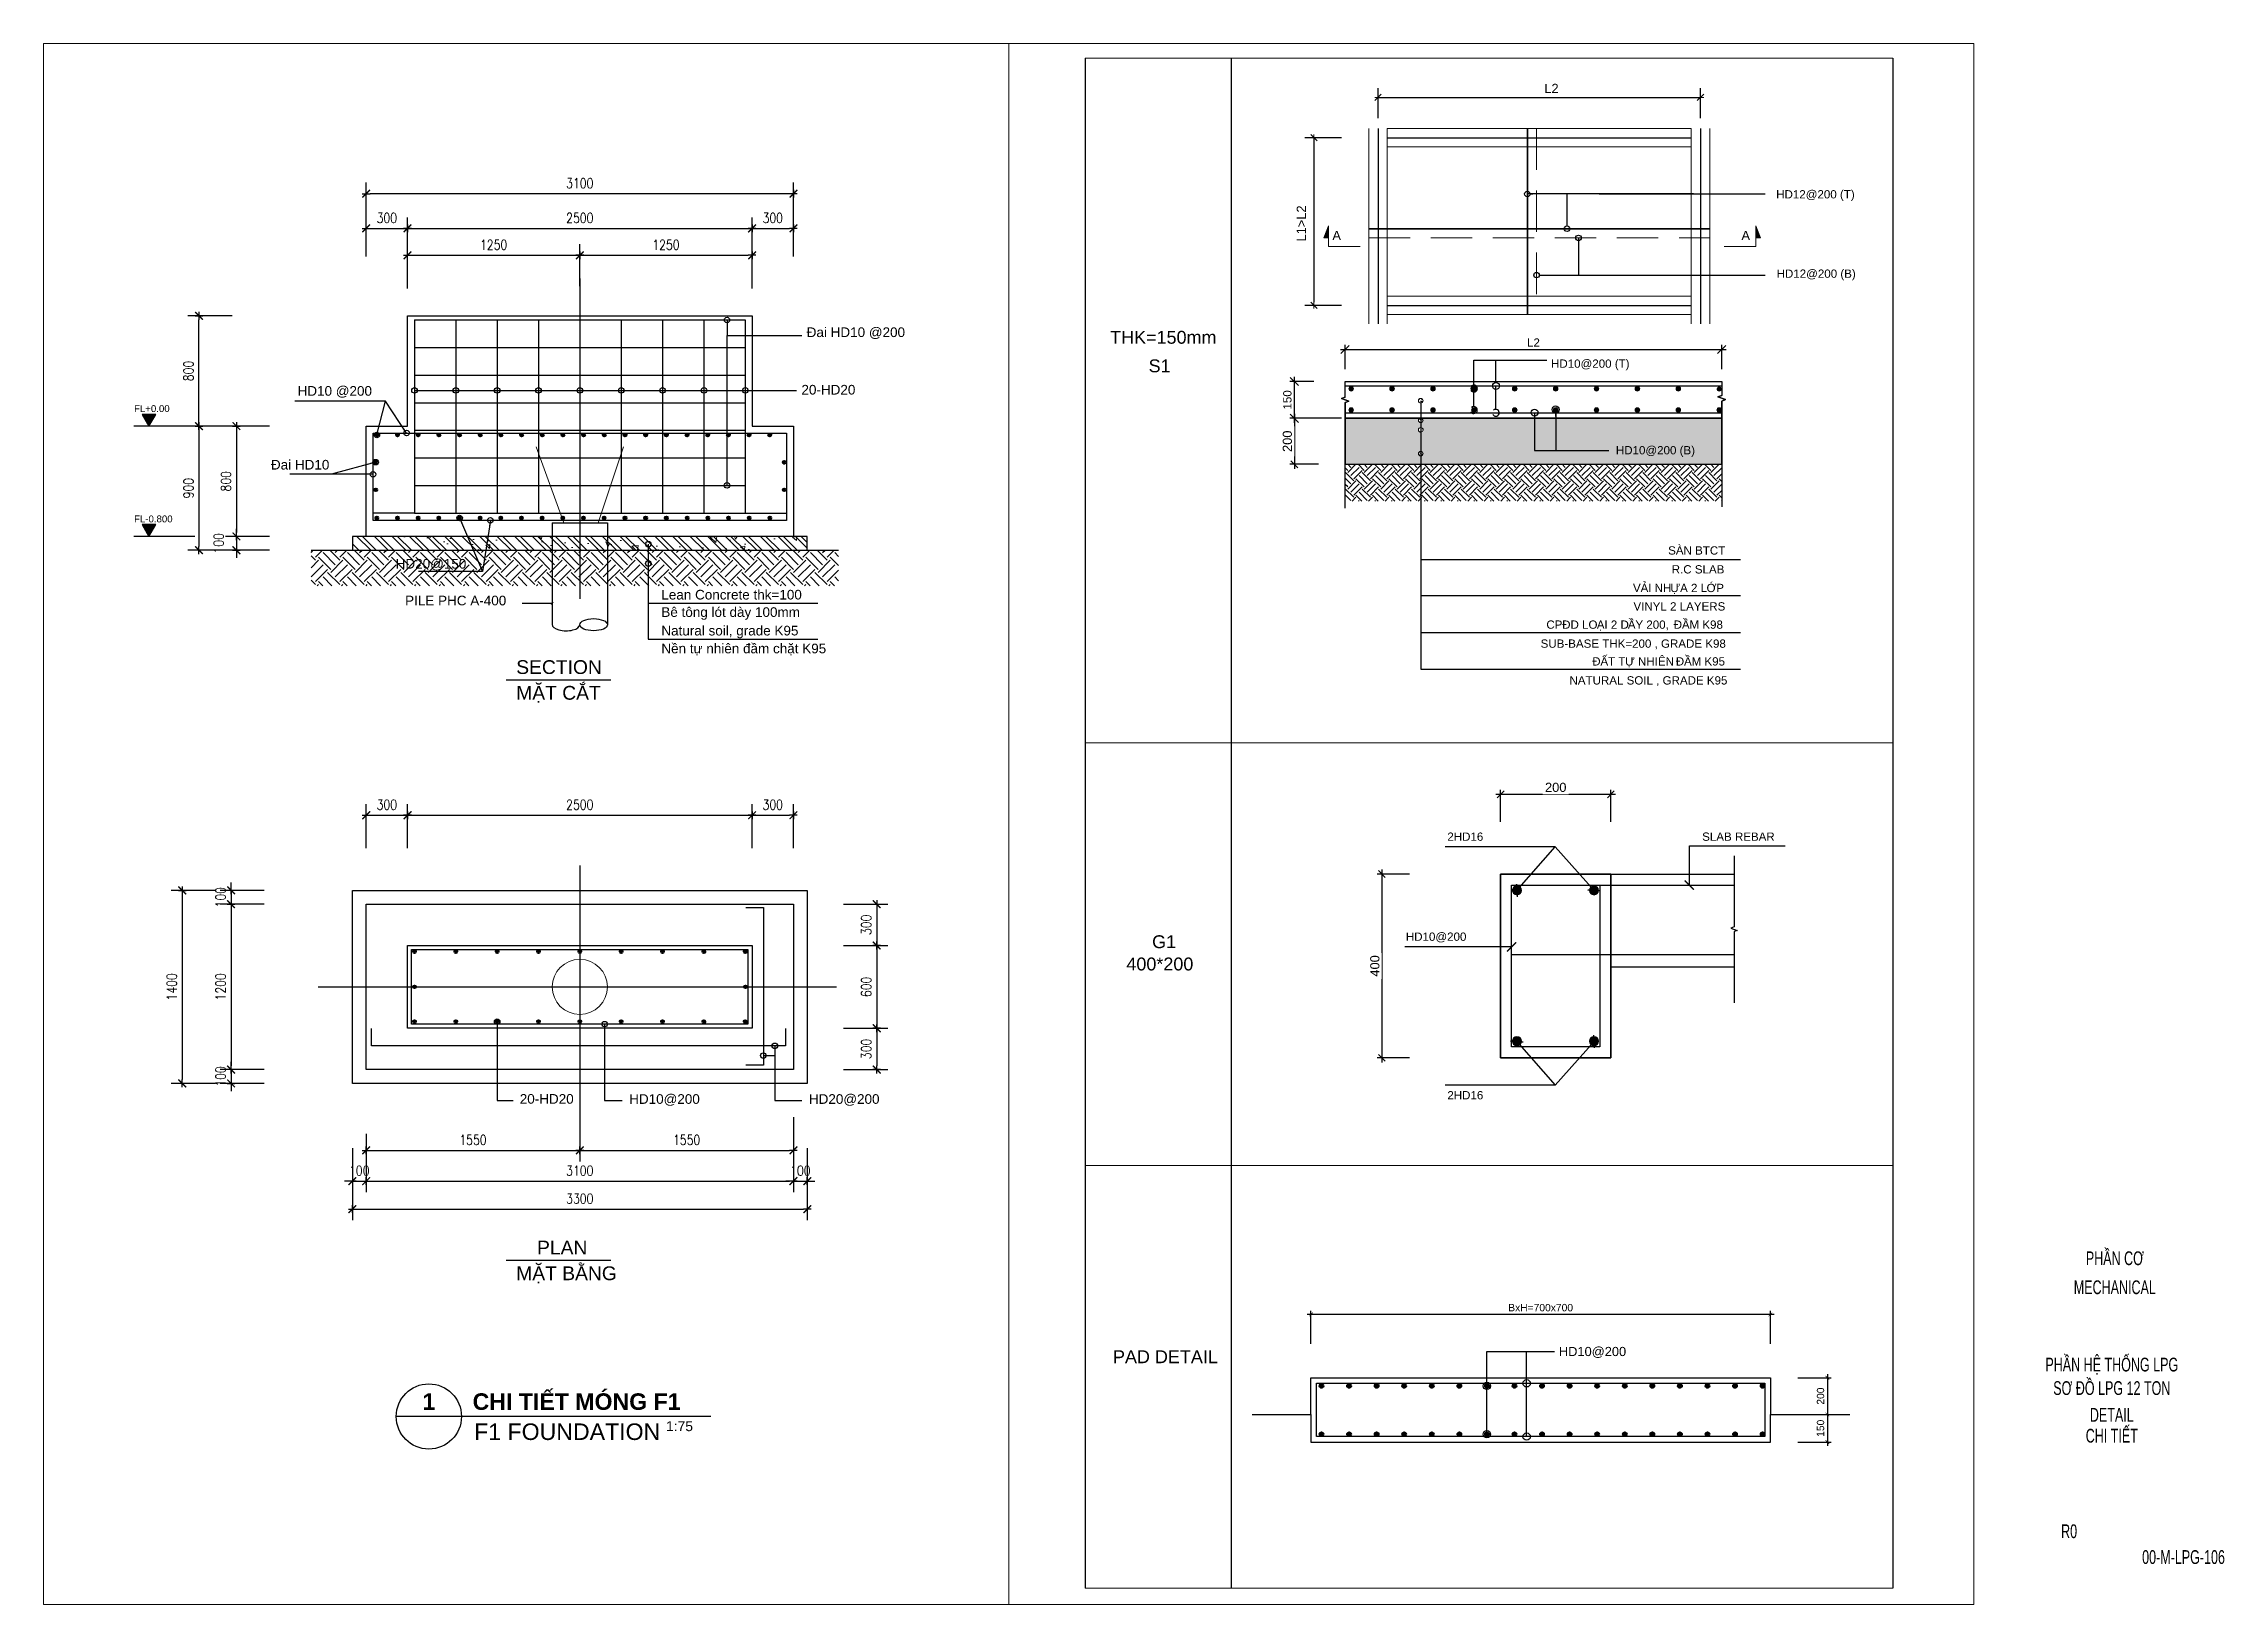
# Paper-space layout '106' of a CAD drawing. Extents: x 9520208 to 9520604, y 715512 to 715795.
# The model-space entities are those that its viewports show. They can reach past a viewport. Long polylines and large blocks are cut down to what shows.
import ezdxf
from ezdxf.enums import TextEntityAlignment as Align

# ---------------------------------------------------------------- set-up
doc = ezdxf.new("R2010")
doc.units = 0
doc.header["$MEASUREMENT"] = 0
for name, pattern in [('CENTER', [5368.68, 3355.4, -671.1, 671.08, -671.1]), ('DASHDOT', [1, 0.5, -0.25, 0, -0.25]), ('HIDDEN', [0.375, 0.25, -0.125]), ('IMPORT-DASHED0', [100, 50, -50]), ('IMPORT-HIDDEN _13_', [3.375, 2.25, -1.125]), ('IMPORT-HIDDEN _4_', [3.75, 2.5, -1.25])]:
    doc.linetypes.add(name, pattern=pattern)
doc.layers.get('0').update_dxf_attribs({"lineweight": 5})
for name, color, linetype, lineweight in [('A-DETL', 3, 'Continuous', 18), ('A-DETL-GENF', 92, 'Continuous', 18), ('A-DETL-THIN', 151, 'Continuous', 18), ('DUONGCHINH', 7, 'Continuous', 15), ('G-ANNO-TEXT', 231, 'Continuous', 15), ('Hacht', 251, 'Continuous', 9), ('new block_dwg _2_', 8, 'Continuous', 18), ('Rebar', 10, 'Continuous', 20)]:
    doc.layers.add(name, color=color, linetype=linetype, lineweight=lineweight)
for name, color, linetype in [('CEN', 1, 'CENTER'), ('CONCRETE', 2, 'Continuous'), ('Dimension', 14, 'Continuous'), ('HACTH', 250, 'Continuous'), ('Hatch', 250, 'Continuous'), ('MANH', 9, 'Continuous'), ('TEXT', 7, 'Continuous')]:
    doc.layers.add(name, color=color, linetype=linetype)
doc.styles.add('$3$ROMANS', font='romans.shx', dxfattribs={"width": 0.8})
doc.styles.add('Arial', font='arial.ttf', dxfattribs={"height": 1.6})
doc.styles.add('Arial_1', font='arial.ttf', dxfattribs={"height": 45})
doc.styles.add('Arial_2', font='arial.ttf', dxfattribs={"height": 50})
doc.styles.add('ISo a2 dam', font='arialbd.ttf', dxfattribs={"width": 0.85})
doc.styles.add('iso a2 thuong', font='arial.ttf')
doc.styles.get("Standard").update_dxf_attribs({"font": 'arial.ttf'})
doc.styles.add('style1', font='arial.ttf')
doc.dimstyles.new('20', dxfattribs={"dimscale": 20, "dimtxt": 2, "dimasz": 1, "dimexe": 1, "dimexo": 0, "dimgap": 0.8, "dimtad": 1, "dimdec": 0, "dimzin": 13, "dimdsep": 46, "dimtxsty": 'Standard', "dimblk": 'ARCHTICK', "dimcen": 1, "dimdle": 1, "dimclrd": 14, "dimclre": 14, "dimclrt": 3, "dimadec": 0, "dimazin": 0, "dimtfac": 1, "dimtdec": 0, "dimtix": 1, "dimtmove": 1, "dimatfit": 3, "dimldrblk": 'ARCHTICK', "dimfxl": 8, "dimfxlon": 1, "dimtolj": 1, "dimtzin": 13, "dimarcsym": 0})
doc.dimstyles.new('50', dxfattribs={"dimscale": 50, "dimtxt": 2, "dimasz": 1, "dimexe": 1, "dimexo": 0, "dimgap": 0.8, "dimtad": 1, "dimdec": 0, "dimzin": 13, "dimdsep": 46, "dimtxsty": 'Standard', "dimblk": 'ARCHTICK', "dimcen": 1, "dimdle": 1, "dimclrd": 14, "dimclre": 14, "dimclrt": 3, "dimadec": 0, "dimazin": 0, "dimtfac": 1, "dimtdec": 0, "dimtix": 1, "dimtmove": 1, "dimatfit": 3, "dimldrblk": 'ARCHTICK', "dimfxl": 8, "dimfxlon": 1, "dimtolj": 1, "dimtzin": 13, "dimarcsym": 0})
doc.dimstyles.new('AD-40', dxfattribs={"dimscale": 40, "dimtxt": 1.8, "dimasz": 0.7, "dimexe": 2, "dimexo": 0, "dimgap": 1, "dimtad": 1, "dimdec": 0, "dimzin": 0, "dimdsep": 46, "dimtxsty": '$3$ROMANS', "dimblk": '$3$TICKS', "dimcen": 0, "dimclrd": 256, "dimclre": 256, "dimclrt": 7, "dimazin": 0, "dimtfac": 0.5, "dimtdec": 0, "dimtix": 1, "dimtmove": 1, "dimatfit": 3, "dimldrblk": '$0$ARROWS', "dimfxl": 6, "dimfxlon": 1, "dimtvp": 1, "dimtolj": 1, "dimtzin": 0, "dimlwd": -1, "dimlwe": -1, "dimarcsym": 0})
doc.dimstyles.new('AD1', dxfattribs={"dimscale": 304.8, "dimtxt": 51.01297, "dimasz": 0.123031, "dimexe": 0.082021, "dimexo": 0.0625, "dimgap": 0.04101, "dimtad": 1, "dimdec": 0, "dimzin": 0, "dimdsep": 46, "dimtxsty": 'Arial_2', "dimblk1": 'OBLIQUE', "dimblk2": 'OBLIQUE', "dimsah": 1, "dimcen": 0.09, "dimdle": 0.082021, "dimazin": 0, "dimtfac": 1, "dimtdec": 4, "dimtix": 1, "dimtmove": 0, "dimatfit": 3, "dimfxl": 0.492126, "dimfxlon": 1, "dimtvp": 1, "dimtfill": 1, "dimtolj": 1, "dimtzin": 0, "dimarcsym": 2})
doc.dimstyles.new('Arrow_-_2_5mm_Arial', dxfattribs={"dimscale": 304.8, "dimtxt": 45.911673, "dimasz": 0.147638, "dimexe": 0.082021, "dimexo": 0.0625, "dimgap": 0.049213, "dimtad": 1, "dimdec": 0, "dimzin": 0, "dimdsep": 46, "dimtxsty": 'Arial_1', "dimblk1": 'OBLIQUE', "dimblk2": 'OBLIQUE', "dimsah": 1, "dimcen": 0.09, "dimdle": 0.082021, "dimazin": 0, "dimtfac": 1, "dimtdec": 4, "dimtix": 1, "dimtmove": 0, "dimatfit": 3, "dimfxl": 0.410105, "dimfxlon": 1, "dimtvp": 1, "dimtfill": 1, "dimtolj": 1, "dimtzin": 0, "dimarcsym": 2})
pattern_1 = [(45, (478817.12, -874312.665), (-30.9359217, 30.9359217), [])]
pattern_2 = [(50, (132472.55, 15281.103), (45.54636, -3.98493), [4.763, -52.388]), (355, (132472.55, 15281.103), (-8.81056, 47.76465), [3.81, -41.91]), (100.451, (132476.345, 15280.77), (36.73616, 43.77902), [4.048, -44.523]), (46.184, (132472.55, 15293.8), (67.76954, -10.5103), [7.144, -78.581]), (96.636, (132478.196, 15292.927), (59.35035, 61.857), [6.071, -66.784]), (351.184, (132472.55, 15293.8), (59.3514, 61.8565), [5.715, -62.865]), (21, (132478.9, 15290.628), (37.9038, -25.56661), [4.763, -52.387]), (326, (132478.9, 15290.63), (15.45087, 46.04735), [3.81, -41.91]), (71.451, (132482.06, 15288.497), (53.35466, 20.47995), [4.048, -44.523]), (37.5, (132472.55, 15281.103), (0.772385, 21.138372), [0.838, -40.564, 0.838, -41.707, -42.069]), (37.5, (132472.55, 15281.103), (0.772385, 21.138372), [-83.947, 0.838, -41.231]), (7.5, (132472.55, 15281.103), (16.704925, 25.04469), [0.838, -23.419, 0.838, -39.611, -16.034]), (7.5, (132472.55, 15281.103), (16.704925, 25.04469), [-64.706, 0.838, -15.196]), (327.5, (132458.388, 15281.103), (33.89791, -1.432708), [0.838, -15.037, 0.838, -48.692, -65.722]), (327.5, (132458.388, 15281.103), (33.89791, -1.432708), [-65.405, 0.838, -64.884]), (317.5, (132452.038, 15281.103), (37.03242, 6.35617), [0.838, -19.799, 0.838, -32.055, -46.672]), (317.5, (132452.038, 15281.103), (37.03242, 6.35617), [-53.53, 0.838, -45.834])]

psp = doc.layouts.new('106')

# ---------------------------------------------------------------- texts
at = {"style": 'Arial', "width": 0.65}
for s, p in [('PHẦN CƠ', (9520583.99, 715573.51)), ('MECHANICAL', (9520583.99, 715568.25)), ('PHẦN HỆ THỐNG LPG', (9520583.44, 715554.23)), ('SƠ ĐỒ LPG 12 TON', (9520583.44, 715549.97)), ('DETAIL', (9520583.44, 715545.12)), ('CHI TIẾT', (9520583.44, 715541.33)), ('R0', (9520575.7, 715524.01)), ('00-M-LPG-106', (9520596.45, 715519.33))]:
    psp.add_text(s, height=2.5, dxfattribs=at).set_placement(p, align=Align.CENTER)

msp = doc.modelspace()

# ---------------------------------------------------------------- texts
at = {"layer": 'Dimension', "insert": (135487.1, 23224.3), "char_height": 50, "width": 76.962, "attachment_point": 1, "style": 'Arial'}
msp.add_mtext('L2', dxfattribs=at)
at = {"layer": 'DUONGCHINH', "style": 'style1'}
for s, height, p in [('Đai HD10 @200', 70, (126188, 23165.1)), ('HD10 @200', 70, (122494.5, 22739.4)), ('20-HD20', 70, (126149.8, 22748)), ('FL+0.00', 50, (121308.2, 22621)), ('Đai HD10', 70, (122301.1, 22204.1)), ('FL-0.800', 50, (121308.2, 21821)), ('HD20@150', 70, (123206.2, 21485.6)), ('PILE PHC A-400 ', 70, (123274.6, 21219)), ('Lean Concrete thk=100', 70, (125133.4, 21261.5)), ('Bê tông lót dày 100mm', 70, (125133.4, 21135.2)), ('Natural soil, grade K95', 70, (125133.4, 21000.8)), ('Nền tự nhiên đầm chặt K95', 70, (125133.4, 20871.3)), ('SECTION ', 100, (124080.8, 20721.4)), ('MẶT CẮT', 100, (124080.8, 20534.8)), ('20-HD20', 70, (124106.2, 17604.4)), ('HD10@200', 70, (124900.2, 17603.5)), ('HD20@200', 70, (126204, 17603.5)), ('PLAN', 100, (124231.8, 16511.3)), ('MẶT BẰNG', 100, (124080.8, 16324.7)), ('HD10@200', 50, (135566.2, 16303.6))]:
    msp.add_text(s, height=height, dxfattribs=at).set_placement(p)
at = {"layer": 'G-ANNO-TEXT', "color": 7, "insert": (134139.8, 22366.7), "char_height": 50, "width": 194.008, "attachment_point": 1, "rotation": 90, "style": 'Arial'}
msp.add_mtext('L1>L2', dxfattribs=at)
at = {"layer": 'G-ANNO-TEXT', "color": 7}
for s, insert, char_height, width, attachment_point, style in [('HD12@200 (T)', (136748.6, 22645.9), 45, 509.072, 1, 'Arial_1'), ('A', (134333.9, 22424.6), 50, 46.498, 1, 'Arial'), ('A', (136559.6, 22424.6), 50, 46.498, 1, 'Arial'), ('HD12@200 (B)', (136750.8, 22214.3), 45, 513.08, 1, 'Arial_1'), ('HD10@200 (T)', (135523.4, 21724.9), 45, 509.072, 1, 'Arial_1'), ('HD10@200 (B)', (135876.3, 21253.8), 45, 513.08, 1, 'Arial_1'), ('SÀN BTCT', (136160.6, 20708.6), 45, 370.78, 1, 'Arial_1'), ('R.C SLAB', (136180.2, 20605.8), 45, 340.717, 1, 'Arial_1'), ('V', (135969.4, 20504.6), 45, 50.105, 1, 'Arial_1'), ('Ả', (136010.8, 20504.6), 45, 50.105, 1, 'Arial_1'), ('I NH', (136052.1, 20504.6), 45, 146.308, 1, 'Arial_1'), ('Ự', (136172.8, 20504.6), 45, 64.135, 1, 'Arial_1'), ('A 2 L', (136225.7, 20504.6), 45, 174.367, 1, 'Arial_1'), ('Ớ', (136369.6, 20504.6), 45, 64.135, 1, 'Arial_1'), ('P', (136422.5, 20504.6), 45, 50.105, 1, 'Arial_1'), ('CP', (135498.1, 20305.1), 45, 104.219, 1, 'Arial_1'), ('ĐD LO', (135584.1, 20305.1), 45, 228.481, 1, 'Arial_1'), ('Ạ', (135772.6, 20305.1), 45, 50.105, 1, 'Arial_1'), ('I 2 D', (135814, 20305.1), 45, 154.325, 1, 'Arial_1'), ('Ầ', (135941.3, 20305.1), 45, 50.105, 1, 'Arial_1'), ('VINYL 2 LAYERS', (135972, 20404.3), 45, 585.232, 1, 'Arial_1'), ('Y 200,  ', (135982.6, 20305.1), 45, 252.532, 1, 'Arial_1'), ('Đ', (136191, 20305.1), 45, 54.114, 1, 'Arial_1'), ('Ầ', (136235.7, 20305.1), 45, 50.105, 1, 'Arial_1'), ('M K98', (136277, 20305.1), 45, 216.456, 1, 'Arial_1'), ('SUB-BASE THK=200 , GRADE K98', (135466.8, 20201.8), 45, 1200.527, 1, 'Arial_1'), ('Đ', (135747.7, 20105.1), 45, 54.114, 1, 'Arial_1'), ('Ấ', (135792.4, 20105.1), 45, 50.105, 1, 'Arial_1'), ('T T', (135833.7, 20105.1), 45, 112.236, 1, 'Arial_1'), ('Ự', (135926.3, 20105.1), 45, 64.135, 1, 'Arial_1'), (' NHIÊN ', (135979.2, 20105.1), 45, 270.57, 1, 'Arial_1'), ('Đ', (136202.5, 20105.1), 45, 54.114, 1, 'Arial_1'), ('Ầ', (136247.1, 20105.1), 45, 50.105, 1, 'Arial_1'), ('M K95', (136288.5, 20105.1), 45, 216.456, 1, 'Arial_1'), ('NATURAL SOIL , GRADE K95', (135623.9, 20001.8), 45, 1020.147, 1, 'Arial_1'), ('2HD16', (134959.3, 19151.7), 45, 370.78, 1, 'Arial_1'), ('SLAB REBAR', (136345.8, 19151.7), 45, 562.321, 1, 'Arial_1'), ('HD10@200', (134733.6, 18607.7), 45, 370.78, 1, 'Arial_1'), ('2HD16', (134959.3, 17699.5), 45, 370.78, 7, 'Arial_1')]:
    msp.add_mtext(s, dxfattribs=dict(at, insert=insert, char_height=char_height, width=width, attachment_point=attachment_point, style=style))
at = {"layer": 'G-ANNO-TEXT', "color": 7, "char_height": 70, "attachment_point": 1, "style": 'Arial_1'}
for s, insert in [('THK=150mm', (133124.5, 21880.5)), ('S1', (133333.9, 21725.1)), ('G1', (133352.9, 18592.6)), ('400*200', (133212.9, 18471.6)), ('PAD DETAIL', (133140.1, 16335))]:
    msp.add_mtext(s, dxfattribs=dict(at, insert=insert))

# ---------------------------------------------------------------- blocks, each defined once
blk = doc.blocks.new('*U72')
for p, q in [((345, 0), (-345, 0)), ((2984, 0), (344, 0))]:
    blk.add_line(p, q)
blk.add_circle((0, 0), 345)
at = {"style": 'ISo a2 dam'}
blk.add_attdef('DET#', text='', height=175, dxfattribs=at).set_placement((0, 70), align=Align.CENTER)
for tag, p, height, style in [('DETAIL_TITLE', (436, 70), 175, 'ISo a2 dam'), ('VIET', (436, -162), 125, 'iso a2 thuong'), ('SCALE', (2545, -162), 105, 'iso a2 thuong')]:
    blk.add_attdef(tag, p, '', height=height, dxfattribs=dict(style=style))
blk = doc.blocks.new('*U108')
at = {"layer": 'Hacht'}
h = blk.add_hatch(color=251, dxfattribs=at)
h.dxf.hatch_style = 1
edge = h.paths.add_edge_path()
edge.add_arc((0, 0), 10.4, 0, 360)
at = {"layer": 'Rebar', "linetype": 'Continuous', "lineweight": 40}
blk.add_circle((0, 0), 10.4, dxfattribs=at)
blk = doc.blocks.new('*U109')
at = {"layer": 'CONCRETE', "color": 0, "linetype": 'ByBlock', "lineweight": -2, "transparency": 16777216}
for p in [(0, 0), (150, 0), (300, 0), (450, 0), (600, 0), (750, 0), (900, 0), (1050, 0), (1200, 0), (1350, 0), (1500, 0), (1650, 0), (1800, 0), (1950, 0), (2100, 0), (2250, 0), (2400, 0), (2550, 0), (2700, 0), (2850, 0)]:
    blk.add_blockref('*U108', p, dxfattribs=at)
blk = doc.blocks.new('*U102')
at = {"layer": 'Hacht'}
h = blk.add_hatch(color=251, dxfattribs=at)
h.dxf.hatch_style = 1
edge = h.paths.add_edge_path()
edge.add_arc((0, 0), 10.4, 0, 360)
at = {"layer": 'Rebar', "linetype": 'Continuous', "lineweight": 40}
blk.add_circle((0, 0), 10.4, dxfattribs=at)
blk = doc.blocks.new('*U103')
at = {"layer": 'CONCRETE', "color": 0, "linetype": 'ByBlock', "lineweight": -2, "transparency": 16777216}
for p in [(0, 0), (150, 0), (300, 0), (450, 0), (600, 0), (750, 0), (900, 0), (1050, 0), (1200, 0), (1350, 0), (1500, 0), (1650, 0), (1800, 0), (1950, 0), (2100, 0), (2250, 0), (2400, 0), (2550, 0), (2700, 0), (2850, 0)]:
    blk.add_blockref('*U102', p, dxfattribs=at)
blk = doc.blocks.new('*U104')
at = {"layer": 'Hacht'}
h = blk.add_hatch(color=251, dxfattribs=at)
h.dxf.hatch_style = 1
edge = h.paths.add_edge_path()
edge.add_arc((0, 0), 10.4, 0, 360)
at = {"layer": 'Rebar', "linetype": 'Continuous', "lineweight": 40}
blk.add_circle((0, 0), 10.4, dxfattribs=at)
blk = doc.blocks.new('*U105')
at = {"layer": 'CONCRETE', "color": 0, "linetype": 'ByBlock', "lineweight": -2, "transparency": 16777216}
for p in [(0, 200), (0, 0)]:
    blk.add_blockref('*U104', p, dxfattribs=at)
blk = doc.blocks.new('*U106')
at = {"layer": 'Hacht'}
h = blk.add_hatch(color=251, dxfattribs=at)
h.dxf.hatch_style = 1
edge = h.paths.add_edge_path()
edge.add_arc((0, 0), 10.4, 0, 360)
at = {"layer": 'Rebar', "linetype": 'Continuous', "lineweight": 40}
blk.add_circle((0, 0), 10.4, dxfattribs=at)
blk = doc.blocks.new('*U107')
at = {"layer": 'CONCRETE', "color": 0, "linetype": 'ByBlock', "lineweight": -2, "transparency": 16777216}
for p in [(0, 200), (0, 0)]:
    blk.add_blockref('*U106', p, dxfattribs=at)
blk = doc.blocks.new('$3$TICKS')
for p, q in [((1, 0), (-1, 0)), ((0, 1), (0, -1))]:
    blk.add_line(p, q)
at = {"const_width": 0.35}
blk.add_lwpolyline([(1, 1), (-1, -1)], dxfattribs=at)
blk = doc.blocks.new('*D110')
at = {"layer": 'Defpoints', "color": 0, "linetype": 'Continuous', "transparency": 16777216}
for p in [(122992, 22519), (122051, 21719), (122992, 21719)]:
    blk.add_point(p, dxfattribs=at)
at = {"layer": 'Dimension', "linetype": 'Continuous', "transparency": 16777216}
for p, q in [((122291, 22519), (121971, 22519)), ((122051, 22491), (122051, 21747)), ((122291, 21719), (121971, 21719))]:
    blk.add_line(p, q, dxfattribs=at)
at = {"layer": 'Dimension', "linetype": 'Continuous', "transparency": 16777216, "xscale": 28, "yscale": 28, "zscale": 28}
for p, rotation in [((122051, 22519), 90), ((122051, 21719), 270)]:
    blk.add_blockref('$3$TICKS', p, dxfattribs=dict(at, rotation=rotation))
at = {"layer": 'Dimension', "color": 7, "linetype": 'Continuous', "transparency": 16777216, "insert": (121975, 22119), "char_height": 72, "attachment_point": 5, "rotation": 90, "style": '$3$ROMANS'}
blk.add_mtext('\\A1;800', dxfattribs=at)
blk = doc.blocks.new('$0$ARROWS')
at = {"lineweight": 0}
blk.add_line((-1, 0), (0.5, 0), dxfattribs=at)
at = {"lineweight": 0, "const_width": 0.525}
blk.add_lwpolyline([(-1, -1.5), (0.5, 0), (-1, 1.5)], dxfattribs=at)
blk = doc.blocks.new('*D111')
at = {"layer": 'Defpoints', "color": 0, "linetype": 'Continuous', "transparency": 16777216}
for p in [(122992, 21719), (122051, 21619), (122992, 21619)]:
    blk.add_point(p, dxfattribs=at)
at = {"layer": 'Dimension', "linetype": 'Continuous', "transparency": 16777216}
for p, q in [((122291, 21719), (121971, 21719)), ((122051, 21747), (122051, 21775)), ((122051, 21719), (122051, 21619)), ((122291, 21619), (121971, 21619)), ((122051, 21591), (122051, 21563))]:
    blk.add_line(p, q, dxfattribs=at)
at = {"layer": 'Dimension', "linetype": 'Continuous', "transparency": 16777216, "xscale": 28, "yscale": 28, "zscale": 28}
for p, rotation in [((122051, 21719), 270), ((122051, 21619), 90)]:
    blk.add_blockref('$3$TICKS', p, dxfattribs=dict(at, rotation=rotation))
at = {"layer": 'Dimension', "color": 7, "linetype": 'Continuous', "transparency": 16777216, "insert": (121922, 21669), "char_height": 72, "attachment_point": 5, "rotation": 90, "style": '$3$ROMANS'}
blk.add_mtext('\\A1;100', dxfattribs=at)
blk = doc.blocks.new('*D112')
at = {"layer": 'Defpoints', "color": 0, "linetype": 'Continuous', "transparency": 16777216}
for p in [(122291, 22519), (121779, 21619), (122291, 21619)]:
    blk.add_point(p, dxfattribs=at)
at = {"layer": 'Dimension', "linetype": 'Continuous', "transparency": 16777216}
for p, q in [((122019, 22519), (121699, 22519)), ((121779, 22491), (121779, 21647)), ((122019, 21619), (121699, 21619))]:
    blk.add_line(p, q, dxfattribs=at)
at = {"layer": 'Dimension', "linetype": 'Continuous', "transparency": 16777216, "xscale": 28, "yscale": 28, "zscale": 28}
for p, rotation in [((121779, 22519), 90), ((121779, 21619), 270)]:
    blk.add_blockref('$3$TICKS', p, dxfattribs=dict(at, rotation=rotation))
at = {"layer": 'Dimension', "color": 7, "linetype": 'Continuous', "transparency": 16777216, "insert": (121703, 22069), "char_height": 72, "attachment_point": 5, "rotation": 90, "style": '$3$ROMANS'}
blk.add_mtext('\\A1;900', dxfattribs=at)
blk = doc.blocks.new('*D113')
at = {"layer": 'Defpoints', "color": 0, "linetype": 'Continuous', "transparency": 16777216}
for p in [(121779, 23319), (124192, 23319), (122992, 22519)]:
    blk.add_point(p, dxfattribs=at)
at = {"layer": 'Dimension', "linetype": 'Continuous', "transparency": 16777216}
for p, q in [((122019, 23319), (121699, 23319)), ((121779, 22547), (121779, 23291)), ((122019, 22519), (121699, 22519))]:
    blk.add_line(p, q, dxfattribs=at)
at = {"layer": 'Dimension', "linetype": 'Continuous', "transparency": 16777216, "xscale": 28, "yscale": 28, "zscale": 28}
for p, rotation in [((121779, 23319), 90), ((121779, 22519), 270)]:
    blk.add_blockref('$3$TICKS', p, dxfattribs=dict(at, rotation=rotation))
at = {"layer": 'Dimension', "color": 7, "linetype": 'Continuous', "transparency": 16777216, "insert": (121703, 22919), "char_height": 72, "attachment_point": 5, "rotation": 90, "style": '$3$ROMANS'}
blk.add_mtext('\\A1;800', dxfattribs=at)
blk = doc.blocks.new('_ArchTick')
at = {"color": 0, "linetype": 'ByBlock', "const_width": 0.15}
blk.add_lwpolyline([(-0.5, -0.5), (0.5, 0.5)], dxfattribs=at)
blk = doc.blocks.new('A$C068B2F09')
at = {"layer": 'Dimension', "linetype": 'Continuous', "flags": 128}
for points in [[(117, 784), (117, 45)], [(117, 784), (517, 784)], [(517, 784), (517, 45)]]:
    blk.add_lwpolyline(points, dxfattribs=at)
at = {"layer": 'Dimension', "linetype": 'Continuous'}
blk.add_ellipse((217, 44), major_axis=(-100, 0), ratio=0.440396, start_param=6.253819, end_param=9.424778, dxfattribs=at)
blk.add_ellipse((417, 44), major_axis=(-100, 0), ratio=0.440396, dxfattribs=at)
at = {"layer": 'Rebar', "linetype": 'Continuous'}
for points in [[(200, 784), (0, 1334)], [(451, 784), (635, 1334)]]:
    blk.add_lwpolyline(points, dxfattribs=at)
blk = doc.blocks.new('*D114')
at = {"layer": 'Defpoints', "color": 0, "transparency": 16777216}
for p in [(123292, 23953), (122992, 23750), (123292, 23750)]:
    blk.add_point(p, dxfattribs=at)
at = {"layer": 'Dimension', "transparency": 16777216}
for p, q in [((122992, 23750), (122992, 24033)), ((123292, 23750), (123292, 24033)), ((123020, 23953), (123264, 23953))]:
    blk.add_line(p, q, dxfattribs=at)
at = {"layer": 'Dimension', "transparency": 16777216, "xscale": 28, "yscale": 28, "zscale": 28, "rotation": 180}
blk.add_blockref('$3$TICKS', (122992, 23953), dxfattribs=at)
at = {"layer": 'Dimension', "transparency": 16777216, "xscale": 28, "yscale": 28, "zscale": 28}
blk.add_blockref('$3$TICKS', (123292, 23953), dxfattribs=at)
at = {"layer": 'Dimension', "color": 7, "transparency": 16777216, "insert": (123142, 24029), "char_height": 72, "attachment_point": 5, "style": '$3$ROMANS'}
blk.add_mtext('\\A1;300', dxfattribs=at)
blk = doc.blocks.new('*D115')
at = {"layer": 'Defpoints', "color": 0, "transparency": 16777216}
for p in [(125792, 23953), (123292, 23750), (125792, 23750)]:
    blk.add_point(p, dxfattribs=at)
at = {"layer": 'Dimension', "transparency": 16777216}
for p, q in [((123292, 23750), (123292, 24033)), ((125792, 23750), (125792, 24033)), ((123320, 23953), (125764, 23953))]:
    blk.add_line(p, q, dxfattribs=at)
at = {"layer": 'Dimension', "transparency": 16777216, "xscale": 28, "yscale": 28, "zscale": 28, "rotation": 180}
blk.add_blockref('$3$TICKS', (123292, 23953), dxfattribs=at)
at = {"layer": 'Dimension', "transparency": 16777216, "xscale": 28, "yscale": 28, "zscale": 28}
blk.add_blockref('$3$TICKS', (125792, 23953), dxfattribs=at)
at = {"layer": 'Dimension', "color": 7, "transparency": 16777216, "insert": (124542, 24029), "char_height": 72, "attachment_point": 5, "style": '$3$ROMANS'}
blk.add_mtext('\\A1;2500', dxfattribs=at)
blk = doc.blocks.new('*D116')
at = {"layer": 'Defpoints', "color": 0, "transparency": 16777216}
for p in [(126092, 23953), (125792, 23750), (126092, 23750)]:
    blk.add_point(p, dxfattribs=at)
at = {"layer": 'Dimension', "transparency": 16777216}
for p, q in [((125792, 23750), (125792, 24033)), ((126092, 23750), (126092, 24033)), ((125820, 23953), (126064, 23953))]:
    blk.add_line(p, q, dxfattribs=at)
at = {"layer": 'Dimension', "transparency": 16777216, "xscale": 28, "yscale": 28, "zscale": 28, "rotation": 180}
blk.add_blockref('$3$TICKS', (125792, 23953), dxfattribs=at)
at = {"layer": 'Dimension', "transparency": 16777216, "xscale": 28, "yscale": 28, "zscale": 28}
blk.add_blockref('$3$TICKS', (126092, 23953), dxfattribs=at)
at = {"layer": 'Dimension', "color": 7, "transparency": 16777216, "insert": (125942, 24029), "char_height": 72, "attachment_point": 5, "style": '$3$ROMANS'}
blk.add_mtext('\\A1;300', dxfattribs=at)
blk = doc.blocks.new('*D117')
at = {"layer": 'Defpoints', "color": 0, "transparency": 16777216}
for p in [(122992, 24205), (122992, 23750), (126092, 23750)]:
    blk.add_point(p, dxfattribs=at)
at = {"layer": 'Dimension', "transparency": 16777216}
for p, q in [((122992, 23965), (122992, 24285)), ((126092, 23965), (126092, 24285)), ((126064, 24205), (123020, 24205))]:
    blk.add_line(p, q, dxfattribs=at)
at = {"layer": 'Dimension', "transparency": 16777216, "xscale": 28, "yscale": 28, "zscale": 28, "rotation": 180}
blk.add_blockref('$3$TICKS', (122992, 24205), dxfattribs=at)
at = {"layer": 'Dimension', "transparency": 16777216, "xscale": 28, "yscale": 28, "zscale": 28}
blk.add_blockref('$3$TICKS', (126092, 24205), dxfattribs=at)
at = {"layer": 'Dimension', "color": 7, "transparency": 16777216, "insert": (124542, 24281), "char_height": 72, "attachment_point": 5, "style": '$3$ROMANS'}
blk.add_mtext('\\A1;3100', dxfattribs=at)
blk = doc.blocks.new('*D118')
at = {"layer": 'Defpoints', "color": 0, "transparency": 16777216}
for p in [(124542, 23758), (124542, 23535), (123292, 23319)]:
    blk.add_point(p, dxfattribs=at)
at = {"layer": 'Dimension', "transparency": 16777216}
for p, q in [((123292, 23518), (123292, 23838)), ((123320, 23758), (124514, 23758)), ((124542, 23535), (124542, 23838))]:
    blk.add_line(p, q, dxfattribs=at)
at = {"layer": 'Dimension', "transparency": 16777216, "xscale": 28, "yscale": 28, "zscale": 28, "rotation": 180}
blk.add_blockref('$3$TICKS', (123292, 23758), dxfattribs=at)
at = {"layer": 'Dimension', "transparency": 16777216, "xscale": 28, "yscale": 28, "zscale": 28}
blk.add_blockref('$3$TICKS', (124542, 23758), dxfattribs=at)
at = {"layer": 'Dimension', "color": 7, "transparency": 16777216, "insert": (123917, 23834), "char_height": 72, "attachment_point": 5, "style": '$3$ROMANS'}
blk.add_mtext('\\A1;1250', dxfattribs=at)
blk = doc.blocks.new('*D119')
at = {"layer": 'Defpoints', "color": 0, "transparency": 16777216}
for p in [(125792, 23758), (124542, 23535), (125792, 23319)]:
    blk.add_point(p, dxfattribs=at)
at = {"layer": 'Dimension', "transparency": 16777216}
for p, q in [((124542, 23535), (124542, 23838)), ((124570, 23758), (125764, 23758)), ((125792, 23518), (125792, 23838))]:
    blk.add_line(p, q, dxfattribs=at)
at = {"layer": 'Dimension', "transparency": 16777216, "xscale": 28, "yscale": 28, "zscale": 28, "rotation": 180}
blk.add_blockref('$3$TICKS', (124542, 23758), dxfattribs=at)
at = {"layer": 'Dimension', "transparency": 16777216, "xscale": 28, "yscale": 28, "zscale": 28}
blk.add_blockref('$3$TICKS', (125792, 23758), dxfattribs=at)
at = {"layer": 'Dimension', "color": 7, "transparency": 16777216, "insert": (125167, 23834), "char_height": 72, "attachment_point": 5, "style": '$3$ROMANS'}
blk.add_mtext('\\A1;1250', dxfattribs=at)
blk = doc.blocks.new('*D120')
at = {"layer": 'Defpoints', "color": 0, "transparency": 16777216}
for p in [(122892, 17522), (122992, 17522), (122992, 17043)]:
    blk.add_point(p, dxfattribs=at)
at = {"layer": 'Dimension', "transparency": 16777216}
for p, q in [((122892, 17283), (122892, 16963)), ((122992, 17283), (122992, 16963)), ((122864, 17043), (122836, 17043)), ((122892, 17043), (122992, 17043)), ((123020, 17043), (123048, 17043))]:
    blk.add_line(p, q, dxfattribs=at)
at = {"layer": 'Dimension', "transparency": 16777216, "xscale": 28, "yscale": 28, "zscale": 28}
blk.add_blockref('$3$TICKS', (122892, 17043), dxfattribs=at)
at = {"layer": 'Dimension', "transparency": 16777216, "xscale": 28, "yscale": 28, "zscale": 28, "rotation": 180}
blk.add_blockref('$3$TICKS', (122992, 17043), dxfattribs=at)
at = {"layer": 'Dimension', "color": 7, "transparency": 16777216, "insert": (122942, 17119), "char_height": 72, "attachment_point": 5, "style": '$3$ROMANS'}
blk.add_mtext('\\A1;100', dxfattribs=at)
blk = doc.blocks.new('*D121')
at = {"layer": 'Defpoints', "color": 0, "transparency": 16777216}
for p in [(122992, 17522), (126092, 17522), (126092, 17043)]:
    blk.add_point(p, dxfattribs=at)
at = {"layer": 'Dimension', "transparency": 16777216}
for p, q in [((122992, 17283), (122992, 16963)), ((126092, 17283), (126092, 16963)), ((123020, 17043), (126064, 17043))]:
    blk.add_line(p, q, dxfattribs=at)
at = {"layer": 'Dimension', "transparency": 16777216, "xscale": 28, "yscale": 28, "zscale": 28, "rotation": 180}
blk.add_blockref('$3$TICKS', (122992, 17043), dxfattribs=at)
at = {"layer": 'Dimension', "transparency": 16777216, "xscale": 28, "yscale": 28, "zscale": 28}
blk.add_blockref('$3$TICKS', (126092, 17043), dxfattribs=at)
at = {"layer": 'Dimension', "color": 7, "transparency": 16777216, "insert": (124542, 17119), "char_height": 72, "attachment_point": 5, "style": '$3$ROMANS'}
blk.add_mtext('\\A1;3100', dxfattribs=at)
blk = doc.blocks.new('*D122')
at = {"layer": 'Defpoints', "color": 0, "transparency": 16777216}
for p in [(126092, 17522), (126192, 17522), (126192, 17043)]:
    blk.add_point(p, dxfattribs=at)
at = {"layer": 'Dimension', "transparency": 16777216}
for p, q in [((126092, 17283), (126092, 16963)), ((126192, 17283), (126192, 16963)), ((126064, 17043), (126036, 17043)), ((126092, 17043), (126192, 17043)), ((126220, 17043), (126248, 17043))]:
    blk.add_line(p, q, dxfattribs=at)
at = {"layer": 'Dimension', "transparency": 16777216, "xscale": 28, "yscale": 28, "zscale": 28}
blk.add_blockref('$3$TICKS', (126092, 17043), dxfattribs=at)
at = {"layer": 'Dimension', "transparency": 16777216, "xscale": 28, "yscale": 28, "zscale": 28, "rotation": 180}
blk.add_blockref('$3$TICKS', (126192, 17043), dxfattribs=at)
at = {"layer": 'Dimension', "color": 7, "transparency": 16777216, "insert": (126142, 17119), "char_height": 72, "attachment_point": 5, "style": '$3$ROMANS'}
blk.add_mtext('\\A1;100', dxfattribs=at)
blk = doc.blocks.new('*D123')
at = {"layer": 'Defpoints', "color": 0, "transparency": 16777216}
for p in [(122892, 17522), (126192, 17522), (126192, 16840)]:
    blk.add_point(p, dxfattribs=at)
at = {"layer": 'Dimension', "transparency": 16777216}
for p, q in [((122892, 17080), (122892, 16760)), ((126192, 17080), (126192, 16760)), ((122920, 16840), (126164, 16840))]:
    blk.add_line(p, q, dxfattribs=at)
at = {"layer": 'Dimension', "transparency": 16777216, "xscale": 28, "yscale": 28, "zscale": 28, "rotation": 180}
blk.add_blockref('$3$TICKS', (122892, 16840), dxfattribs=at)
at = {"layer": 'Dimension', "transparency": 16777216, "xscale": 28, "yscale": 28, "zscale": 28}
blk.add_blockref('$3$TICKS', (126192, 16840), dxfattribs=at)
at = {"layer": 'Dimension', "color": 7, "transparency": 16777216, "insert": (124542, 16916), "char_height": 72, "attachment_point": 5, "style": '$3$ROMANS'}
blk.add_mtext('\\A1;3300', dxfattribs=at)
blk = doc.blocks.new('*D124')
at = {"layer": 'Defpoints', "color": 0, "transparency": 16777216}
for p in [(122434, 19152), (121658, 17752), (122434, 17752)]:
    blk.add_point(p, dxfattribs=at)
at = {"layer": 'Dimension', "transparency": 16777216}
for p, q in [((121898, 19152), (121578, 19152)), ((121658, 19124), (121658, 17780)), ((121898, 17752), (121578, 17752))]:
    blk.add_line(p, q, dxfattribs=at)
at = {"layer": 'Dimension', "transparency": 16777216, "xscale": 28, "yscale": 28, "zscale": 28}
for p, rotation in [((121658, 19152), 90), ((121658, 17752), 270)]:
    blk.add_blockref('$3$TICKS', p, dxfattribs=dict(at, rotation=rotation))
at = {"layer": 'Dimension', "color": 7, "transparency": 16777216, "insert": (121582, 18452), "char_height": 72, "attachment_point": 5, "rotation": 90, "style": '$3$ROMANS'}
blk.add_mtext('\\A1;1400', dxfattribs=at)
blk = doc.blocks.new('*D125')
at = {"layer": 'Defpoints', "color": 0, "transparency": 16777216}
for p in [(122434, 19152), (122012, 19052), (122434, 19052)]:
    blk.add_point(p, dxfattribs=at)
at = {"layer": 'Dimension', "transparency": 16777216}
for p, q in [((122252, 19152), (121932, 19152)), ((122012, 19180), (122012, 19208)), ((122012, 19152), (122012, 19052)), ((122252, 19052), (121932, 19052)), ((122012, 19024), (122012, 18996))]:
    blk.add_line(p, q, dxfattribs=at)
at = {"layer": 'Dimension', "transparency": 16777216, "xscale": 28, "yscale": 28, "zscale": 28}
for p, rotation in [((122012, 19152), 270), ((122012, 19052), 90)]:
    blk.add_blockref('$3$TICKS', p, dxfattribs=dict(at, rotation=rotation))
at = {"layer": 'Dimension', "color": 7, "transparency": 16777216, "insert": (121936, 19102), "char_height": 72, "attachment_point": 5, "rotation": 90, "style": '$3$ROMANS'}
blk.add_mtext('\\A1;100', dxfattribs=at)
blk = doc.blocks.new('*D126')
at = {"layer": 'Defpoints', "color": 0, "transparency": 16777216}
for p in [(122434, 19052), (122012, 17852), (122434, 17852)]:
    blk.add_point(p, dxfattribs=at)
at = {"layer": 'Dimension', "transparency": 16777216}
for p, q in [((122252, 19052), (121932, 19052)), ((122012, 19024), (122012, 17880)), ((122252, 17852), (121932, 17852))]:
    blk.add_line(p, q, dxfattribs=at)
at = {"layer": 'Dimension', "transparency": 16777216, "xscale": 28, "yscale": 28, "zscale": 28}
for p, rotation in [((122012, 19052), 90), ((122012, 17852), 270)]:
    blk.add_blockref('$3$TICKS', p, dxfattribs=dict(at, rotation=rotation))
at = {"layer": 'Dimension', "color": 7, "transparency": 16777216, "insert": (121936, 18452), "char_height": 72, "attachment_point": 5, "rotation": 90, "style": '$3$ROMANS'}
blk.add_mtext('\\A1;1200', dxfattribs=at)
blk = doc.blocks.new('*D127')
at = {"layer": 'Defpoints', "color": 0, "transparency": 16777216}
for p in [(122434, 17852), (122012, 17752), (122434, 17752)]:
    blk.add_point(p, dxfattribs=at)
at = {"layer": 'Dimension', "transparency": 16777216}
for p, q in [((122252, 17852), (121932, 17852)), ((122012, 17880), (122012, 17908)), ((122012, 17852), (122012, 17752)), ((122252, 17752), (121932, 17752)), ((122012, 17724), (122012, 17696))]:
    blk.add_line(p, q, dxfattribs=at)
at = {"layer": 'Dimension', "transparency": 16777216, "xscale": 28, "yscale": 28, "zscale": 28}
for p, rotation in [((122012, 17852), 270), ((122012, 17752), 90)]:
    blk.add_blockref('$3$TICKS', p, dxfattribs=dict(at, rotation=rotation))
at = {"layer": 'Dimension', "color": 7, "transparency": 16777216, "insert": (121936, 17802), "char_height": 72, "attachment_point": 5, "rotation": 90, "style": '$3$ROMANS'}
blk.add_mtext('\\A1;100', dxfattribs=at)
blk = doc.blocks.new('*D128')
at = {"layer": 'Defpoints', "color": 0, "transparency": 16777216}
for p in [(123292, 19697), (122992, 19428), (123292, 19428)]:
    blk.add_point(p, dxfattribs=at)
at = {"layer": 'Dimension', "transparency": 16777216}
for p, q in [((122992, 19457), (122992, 19777)), ((123020, 19697), (123264, 19697)), ((123292, 19457), (123292, 19777))]:
    blk.add_line(p, q, dxfattribs=at)
at = {"layer": 'Dimension', "transparency": 16777216, "xscale": 28, "yscale": 28, "zscale": 28, "rotation": 180}
blk.add_blockref('$3$TICKS', (122992, 19697), dxfattribs=at)
at = {"layer": 'Dimension', "transparency": 16777216, "xscale": 28, "yscale": 28, "zscale": 28}
blk.add_blockref('$3$TICKS', (123292, 19697), dxfattribs=at)
at = {"layer": 'Dimension', "color": 7, "transparency": 16777216, "insert": (123142, 19773), "char_height": 72, "attachment_point": 5, "style": '$3$ROMANS'}
blk.add_mtext('\\A1;300', dxfattribs=at)
blk = doc.blocks.new('*D129')
at = {"layer": 'Defpoints', "color": 0, "transparency": 16777216}
for p in [(125792, 19697), (123292, 19428), (125792, 19428)]:
    blk.add_point(p, dxfattribs=at)
at = {"layer": 'Dimension', "transparency": 16777216}
for p, q in [((123292, 19457), (123292, 19777)), ((123320, 19697), (125764, 19697)), ((125792, 19457), (125792, 19777))]:
    blk.add_line(p, q, dxfattribs=at)
at = {"layer": 'Dimension', "transparency": 16777216, "xscale": 28, "yscale": 28, "zscale": 28, "rotation": 180}
blk.add_blockref('$3$TICKS', (123292, 19697), dxfattribs=at)
at = {"layer": 'Dimension', "transparency": 16777216, "xscale": 28, "yscale": 28, "zscale": 28}
blk.add_blockref('$3$TICKS', (125792, 19697), dxfattribs=at)
at = {"layer": 'Dimension', "color": 7, "transparency": 16777216, "insert": (124542, 19773), "char_height": 72, "attachment_point": 5, "style": '$3$ROMANS'}
blk.add_mtext('\\A1;2500', dxfattribs=at)
blk = doc.blocks.new('*D130')
at = {"layer": 'Defpoints', "color": 0, "transparency": 16777216}
for p in [(126092, 19697), (125792, 19428), (126092, 19428)]:
    blk.add_point(p, dxfattribs=at)
at = {"layer": 'Dimension', "transparency": 16777216}
for p, q in [((125792, 19457), (125792, 19777)), ((125820, 19697), (126064, 19697)), ((126092, 19457), (126092, 19777))]:
    blk.add_line(p, q, dxfattribs=at)
at = {"layer": 'Dimension', "transparency": 16777216, "xscale": 28, "yscale": 28, "zscale": 28, "rotation": 180}
blk.add_blockref('$3$TICKS', (125792, 19697), dxfattribs=at)
at = {"layer": 'Dimension', "transparency": 16777216, "xscale": 28, "yscale": 28, "zscale": 28}
blk.add_blockref('$3$TICKS', (126092, 19697), dxfattribs=at)
at = {"layer": 'Dimension', "color": 7, "transparency": 16777216, "insert": (125942, 19773), "char_height": 72, "attachment_point": 5, "style": '$3$ROMANS'}
blk.add_mtext('\\A1;300', dxfattribs=at)
blk = doc.blocks.new('*D131')
at = {"layer": 'Defpoints', "color": 0, "transparency": 16777216}
for p in [(126369, 19052), (126369, 18752), (126696, 18752)]:
    blk.add_point(p, dxfattribs=at)
at = {"layer": 'Dimension', "transparency": 16777216}
for p, q in [((126456, 19052), (126776, 19052)), ((126696, 19024), (126696, 18780)), ((126456, 18752), (126776, 18752))]:
    blk.add_line(p, q, dxfattribs=at)
at = {"layer": 'Dimension', "transparency": 16777216, "xscale": 28, "yscale": 28, "zscale": 28}
for p, rotation in [((126696, 19052), 90), ((126696, 18752), 270)]:
    blk.add_blockref('$3$TICKS', p, dxfattribs=dict(at, rotation=rotation))
at = {"layer": 'Dimension', "color": 7, "transparency": 16777216, "insert": (126620, 18902), "char_height": 72, "attachment_point": 5, "rotation": 90, "style": '$3$ROMANS'}
blk.add_mtext('\\A1;300', dxfattribs=at)
blk = doc.blocks.new('*D132')
at = {"layer": 'Defpoints', "color": 0, "transparency": 16777216}
for p in [(126369, 18752), (126369, 18152), (126696, 18152)]:
    blk.add_point(p, dxfattribs=at)
at = {"layer": 'Dimension', "transparency": 16777216}
for p, q in [((126456, 18752), (126776, 18752)), ((126696, 18724), (126696, 18180)), ((126456, 18152), (126776, 18152))]:
    blk.add_line(p, q, dxfattribs=at)
at = {"layer": 'Dimension', "transparency": 16777216, "xscale": 28, "yscale": 28, "zscale": 28}
for p, rotation in [((126696, 18752), 90), ((126696, 18152), 270)]:
    blk.add_blockref('$3$TICKS', p, dxfattribs=dict(at, rotation=rotation))
at = {"layer": 'Dimension', "color": 7, "transparency": 16777216, "insert": (126620, 18452), "char_height": 72, "attachment_point": 5, "rotation": 90, "style": '$3$ROMANS'}
blk.add_mtext('\\A1;600', dxfattribs=at)
blk = doc.blocks.new('*D133')
at = {"layer": 'Defpoints', "color": 0, "transparency": 16777216}
for p in [(126369, 18152), (126369, 17852), (126696, 17852)]:
    blk.add_point(p, dxfattribs=at)
at = {"layer": 'Dimension', "transparency": 16777216}
for p, q in [((126456, 18152), (126776, 18152)), ((126696, 18124), (126696, 17880)), ((126456, 17852), (126776, 17852))]:
    blk.add_line(p, q, dxfattribs=at)
at = {"layer": 'Dimension', "transparency": 16777216, "xscale": 28, "yscale": 28, "zscale": 28}
for p, rotation in [((126696, 18152), 90), ((126696, 17852), 270)]:
    blk.add_blockref('$3$TICKS', p, dxfattribs=dict(at, rotation=rotation))
at = {"layer": 'Dimension', "color": 7, "transparency": 16777216, "insert": (126620, 18002), "char_height": 72, "attachment_point": 5, "rotation": 90, "style": '$3$ROMANS'}
blk.add_mtext('\\A1;300', dxfattribs=at)
blk = doc.blocks.new('*D134')
at = {"layer": 'Defpoints', "color": 0, "transparency": 16777216}
for p in [(124542, 17752), (122992, 17387), (124542, 17266)]:
    blk.add_point(p, dxfattribs=at)
at = {"layer": 'Dimension', "transparency": 16777216}
for p, q in [((124542, 17506), (124542, 17186)), ((122992, 17387), (122992, 17186)), ((123020, 17266), (124514, 17266))]:
    blk.add_line(p, q, dxfattribs=at)
at = {"layer": 'Dimension', "transparency": 16777216, "xscale": 28, "yscale": 28, "zscale": 28, "rotation": 180}
blk.add_blockref('$3$TICKS', (122992, 17266), dxfattribs=at)
at = {"layer": 'Dimension', "transparency": 16777216, "xscale": 28, "yscale": 28, "zscale": 28}
blk.add_blockref('$3$TICKS', (124542, 17266), dxfattribs=at)
at = {"layer": 'Dimension', "color": 7, "transparency": 16777216, "insert": (123767, 17342), "char_height": 72, "attachment_point": 5, "style": '$3$ROMANS'}
blk.add_mtext('\\A1;1550', dxfattribs=at)
blk = doc.blocks.new('*D135')
at = {"layer": 'Defpoints', "color": 0, "transparency": 16777216}
for p in [(124542, 17522), (126092, 17522), (126092, 17266)]:
    blk.add_point(p, dxfattribs=at)
at = {"layer": 'Dimension', "transparency": 16777216}
for p, q in [((124542, 17506), (124542, 17186)), ((126092, 17506), (126092, 17186)), ((124570, 17266), (126064, 17266))]:
    blk.add_line(p, q, dxfattribs=at)
at = {"layer": 'Dimension', "transparency": 16777216, "xscale": 28, "yscale": 28, "zscale": 28, "rotation": 180}
blk.add_blockref('$3$TICKS', (124542, 17266), dxfattribs=at)
at = {"layer": 'Dimension', "transparency": 16777216, "xscale": 28, "yscale": 28, "zscale": 28}
blk.add_blockref('$3$TICKS', (126092, 17266), dxfattribs=at)
at = {"layer": 'Dimension', "color": 7, "transparency": 16777216, "insert": (125317, 17342), "char_height": 72, "attachment_point": 5, "style": '$3$ROMANS'}
blk.add_mtext('\\A1;1550', dxfattribs=at)
blk = doc.blocks.new('*U136')
at = {"layer": 'Hacht'}
h = blk.add_hatch(color=251, dxfattribs=at)
h.dxf.hatch_style = 1
edge = h.paths.add_edge_path()
edge.add_arc((0, 0), 10.4, 0, 360)
at = {"layer": 'Rebar', "linetype": 'Continuous', "lineweight": 40}
blk.add_circle((0, 0), 10.4, dxfattribs=at)
blk = doc.blocks.new('*U137')
at = {"layer": 'CONCRETE', "color": 0, "linetype": 'ByBlock', "lineweight": -2, "transparency": 16777216}
for p in [(0, 0), (300, 0), (600, 0), (900, 0), (1200, 0), (1500, 0), (1800, 0), (2100, 0), (2400, 0)]:
    blk.add_blockref('*U136', p, dxfattribs=at)
blk = doc.blocks.new('*U138')
at = {"layer": 'Hacht'}
h = blk.add_hatch(color=251, dxfattribs=at)
h.dxf.hatch_style = 1
edge = h.paths.add_edge_path()
edge.add_arc((0, 0), 10.4, 0, 360)
at = {"layer": 'Rebar', "linetype": 'Continuous', "lineweight": 40}
blk.add_circle((0, 0), 10.4, dxfattribs=at)
blk = doc.blocks.new('*U139')
at = {"layer": 'CONCRETE', "color": 0, "linetype": 'ByBlock', "lineweight": -2, "transparency": 16777216}
for p in [(0, 0), (300, 0), (600, 0), (900, 0), (1200, 0), (1500, 0), (1800, 0), (2100, 0), (2400, 0)]:
    blk.add_blockref('*U138', p, dxfattribs=at)
blk = doc.blocks.new('*U140')
at = {"layer": 'Hacht'}
h = blk.add_hatch(color=251, dxfattribs=at)
h.dxf.hatch_style = 1
edge = h.paths.add_edge_path()
edge.add_arc((0, 0), 10.4, 0, 360)
at = {"layer": 'Rebar', "linetype": 'Continuous', "lineweight": 40}
blk.add_circle((0, 0), 10.4, dxfattribs=at)
blk = doc.blocks.new('*U141')
at = {"layer": 'CONCRETE', "color": 0, "linetype": 'ByBlock', "lineweight": -2, "transparency": 16777216}
blk.add_blockref('*U140', (0, 0), dxfattribs=at)
blk = doc.blocks.new('*U142')
at = {"layer": 'Hacht'}
h = blk.add_hatch(color=251, dxfattribs=at)
h.dxf.hatch_style = 1
edge = h.paths.add_edge_path()
edge.add_arc((0, 0), 10.4, 0, 360)
at = {"layer": 'Rebar', "linetype": 'Continuous', "lineweight": 40}
blk.add_circle((0, 0), 10.4, dxfattribs=at)
blk = doc.blocks.new('*U143')
at = {"layer": 'CONCRETE', "color": 0, "linetype": 'ByBlock', "lineweight": -2, "transparency": 16777216}
blk.add_blockref('*U142', (0, 0), dxfattribs=at)
blk = doc.blocks.new('new block_dwg__DotBlank-454701-SLAB DETAIL')
at = {"layer": 'new block_dwg _2_', "color": 250, "lineweight": 25}
blk.add_line((-0.5, 0), (-1, 0), dxfattribs=at)
blk.add_circle((0, 0), 0.5, dxfattribs=at)
blk = doc.blocks.new('new block_dwg__DotBlank-V1-SLAB DETAIL')
at = {"layer": 'new block_dwg _2_', "color": 250, "lineweight": 25}
blk.add_line((-0.5, 0), (-0.82, 0), dxfattribs=at)
blk.add_circle((0, 0), 0.5, dxfattribs=at)
blk = doc.blocks.new('new block_dwg__DotBlank-V2-SLAB DETAIL')
at = {"layer": 'new block_dwg _2_', "color": 250, "lineweight": 25}
blk.add_line((-0.5, 0), (-1, 0), dxfattribs=at)
for start, end in [(360, 220.59), (302.1813, 360)]:
    blk.add_arc((0, 0), 0.5, start, end, dxfattribs=at)
blk = doc.blocks.new('new block_dwg__DotBlank-454703-SLAB DETAIL')
at = {"layer": 'new block_dwg _2_', "color": 250, "lineweight": 25}
blk.add_line((-0.5, 0), (-1, 0), dxfattribs=at)
blk.add_circle((0, 0), 0.5, dxfattribs=at)
blk = doc.blocks.new('new block_dwg_TICKS-454702-SLAB DETAIL')
at = {"layer": 'new block_dwg _2_', "color": 7}
for p, q in [((1, 1), (-1, -1)), ((1, 0), (-1, 0)), ((0, 1), (0, -1))]:
    blk.add_line(p, q, dxfattribs=at)
blk = doc.blocks.new('new block_dwg_CAT CHI TIET 2-454704-SLAB DETAIL')
at = {"layer": 'new block_dwg _2_', "linetype": 'IMPORT-HIDDEN _4_'}
blk.add_hatch(color=7, dxfattribs=at).paths.add_polyline_path([(-278, 78), (-247, 158), (-247, 78)], flags=0)
at = {"layer": 'new block_dwg _2_'}
h = blk.add_hatch(dxfattribs=at)
h.set_pattern_fill('FP_1', style=0, pattern_type=2)
h.set_pattern_definition(pattern_1)
h.paths.add_polyline_path([(-278, 78), (-247, 158), (-247, 78)], flags=0)
h = blk.add_hatch(dxfattribs=at)
h.set_pattern_fill('FP_1', style=0, pattern_type=2)
h.set_pattern_definition(pattern_1)
h.paths.add_polyline_path([(-278, 78), (-247, 158), (-247, 78)], flags=0)
at = {"layer": 'new block_dwg _2_', "color": 7}
blk.add_line((-247, 20), (-130, 20), dxfattribs=at)
at = {"layer": 'new block_dwg _2_', "color": 7, "linetype": 'IMPORT-HIDDEN _4_'}
blk.add_line((-130, 20), (-35, 20), dxfattribs=at)
at = {"layer": 'new block_dwg _2_', "color": 7, "linetype": 'IMPORT-HIDDEN _4_', "flags": 128}
blk.add_lwpolyline([(-247, 158), (-278, 78), (-247, 78)], dxfattribs=at)
at = {"layer": 'new block_dwg _2_', "color": 7, "flags": 128}
blk.add_lwpolyline([(-130, 20), (-247, 20), (-247, 158)], dxfattribs=at)
blk = doc.blocks.new('new block_dwg_CAT CHI TIET 2-454705-SLAB DETAIL')
at = {"layer": 'new block_dwg _2_', "linetype": 'IMPORT-HIDDEN _4_'}
blk.add_hatch(color=7, dxfattribs=at).paths.add_polyline_path([(-278, 78), (-247, 78), (-247, 158)], flags=0)
at = {"layer": 'new block_dwg _2_'}
h = blk.add_hatch(dxfattribs=at)
h.set_pattern_fill('FP_1', style=0, pattern_type=2)
h.set_pattern_definition(pattern_1)
h.paths.add_polyline_path([(-278, 78), (-247, 78), (-247, 158)], flags=0)
h = blk.add_hatch(dxfattribs=at)
h.set_pattern_fill('FP_1', style=0, pattern_type=2)
h.set_pattern_definition(pattern_1)
h.paths.add_polyline_path([(-278, 78), (-247, 78), (-247, 158)], flags=0)
at = {"layer": 'new block_dwg _2_', "color": 7}
blk.add_line((-247, 20), (-130, 20), dxfattribs=at)
at = {"layer": 'new block_dwg _2_', "color": 7, "linetype": 'IMPORT-HIDDEN _4_'}
blk.add_line((-130, 20), (-35, 20), dxfattribs=at)
at = {"layer": 'new block_dwg _2_', "color": 7, "linetype": 'IMPORT-HIDDEN _4_', "flags": 128}
blk.add_lwpolyline([(-247, 158), (-278, 78), (-247, 78)], dxfattribs=at)
at = {"layer": 'new block_dwg _2_', "color": 7, "flags": 128}
blk.add_lwpolyline([(-130, 20), (-247, 20), (-247, 158)], dxfattribs=at)
blk = doc.blocks.new('_Oblique')
at = {"color": 0, "linetype": 'ByBlock', "lineweight": -2}
blk.add_line((-0.5, -0.5), (0.5, 0.5), dxfattribs=at)
blk = doc.blocks.new('*D154')
at = {"layer": 'Defpoints', "color": 0, "transparency": 16777216}
for p in [(134252, 21605), (134403, 21405)]:
    blk.add_point(p, dxfattribs=at)
at = {"layer": 'Dimension', "color": 0, "lineweight": -2, "transparency": 16777216}
for p, q in [((134233, 21605), (134102, 21605)), ((134127, 21380), (134127, 21630)), ((134384, 21405), (134102, 21405))]:
    blk.add_line(p, q, dxfattribs=at)
at = {"layer": 'Dimension', "color": 0, "lineweight": -2, "transparency": 16777216, "xscale": 45, "yscale": 45, "zscale": 45}
for p, rotation in [((134127, 21605), 90), ((134127, 21405), 270)]:
    blk.add_blockref('_Oblique', p, dxfattribs=dict(at, rotation=rotation))
at = {"layer": 'Dimension', "color": 0, "transparency": 16777216, "insert": (134089, 21505), "char_height": 45, "width": 124.6, "attachment_point": 5, "rotation": 90, "style": 'Arial_1', "bg_fill": 3, "box_fill_scale": 1.25, "bg_fill_color": 256, "bg_fill_true_color": 13158600, "bg_fill_transparency": 0}
blk.add_mtext('\\A1;150', dxfattribs=at)
at = {"layer": 'Defpoints', "color": 0, "transparency": 16777216}
blk.add_point((134127, 21605), dxfattribs=at)
blk = doc.blocks.new('*D155')
at = {"layer": 'Defpoints', "color": 0, "transparency": 16777216}
for p in [(136452, 21779), (134403, 21654), (136452, 21654)]:
    blk.add_point(p, dxfattribs=at)
at = {"layer": 'Dimension', "color": 0, "lineweight": -2, "transparency": 16777216}
for p, q in [((134378, 21779), (136477, 21779)), ((134403, 21673), (134403, 21804)), ((136452, 21673), (136452, 21804))]:
    blk.add_line(p, q, dxfattribs=at)
at = {"layer": 'Dimension', "color": 0, "lineweight": -2, "transparency": 16777216, "xscale": 45, "yscale": 45, "zscale": 45, "rotation": 180}
blk.add_blockref('_Oblique', (134403, 21779), dxfattribs=at)
at = {"layer": 'Dimension', "color": 0, "lineweight": -2, "transparency": 16777216, "xscale": 45, "yscale": 45, "zscale": 45}
blk.add_blockref('_Oblique', (136452, 21779), dxfattribs=at)
at = {"layer": 'Dimension', "color": 0, "transparency": 16777216, "insert": (135428, 21817), "char_height": 45, "width": 83.06, "attachment_point": 5, "style": 'Arial_1', "bg_fill": 3, "box_fill_scale": 1.25, "bg_fill_color": 256, "bg_fill_true_color": 13158600, "bg_fill_transparency": 0}
blk.add_mtext('\\A1;L2', dxfattribs=at)
blk = doc.blocks.new('*D156')
at = {"layer": 'Defpoints', "color": 0, "transparency": 16777216}
for p in [(134277, 21405), (134277, 21155)]:
    blk.add_point(p, dxfattribs=at)
at = {"layer": 'Dimension', "color": 0, "lineweight": -2, "transparency": 16777216}
for p, q in [((134258, 21405), (134102, 21405)), ((134127, 21430), (134127, 21130)), ((134258, 21155), (134102, 21155))]:
    blk.add_line(p, q, dxfattribs=at)
at = {"layer": 'Dimension', "color": 0, "lineweight": -2, "transparency": 16777216, "xscale": 37.5, "yscale": 37.5, "zscale": 37.5}
for p, rotation in [((134127, 21405), 90), ((134127, 21155), 270)]:
    blk.add_blockref('_Oblique', p, dxfattribs=dict(at, rotation=rotation))
at = {"layer": 'Dimension', "color": 0, "transparency": 16777216, "insert": (134089, 21280), "char_height": 50, "width": 138.44, "attachment_point": 5, "rotation": 90, "style": 'Arial_2', "bg_fill": 3, "box_fill_scale": 1.25, "bg_fill_color": 256, "bg_fill_true_color": 13158600, "bg_fill_transparency": 0}
blk.add_mtext('\\A1;200', dxfattribs=at)
at = {"layer": 'Defpoints', "color": 0, "transparency": 16777216}
blk.add_point((134127, 21155), dxfattribs=at)
blk = doc.blocks.new('*D152')
at = {"layer": 'Defpoints', "color": 0, "linetype": 'ByBlock', "transparency": 16777216}
for p in [(135249, 19359), (135249, 18681), (135849, 18681)]:
    blk.add_point(p, dxfattribs=at)
at = {"layer": 'Dimension', "color": 0, "linetype": 'ByBlock', "lineweight": -2, "transparency": 16777216}
for p, q in [((135874, 19359), (135224, 19359)), ((135249, 19209), (135249, 19384)), ((135849, 19209), (135849, 19384))]:
    blk.add_line(p, q, dxfattribs=at)
at = {"layer": 'Dimension', "color": 0, "linetype": 'ByBlock', "lineweight": -2, "transparency": 16777216, "xscale": 37.5, "yscale": 37.5, "zscale": 37.5, "rotation": 180}
blk.add_blockref('_Oblique', (135249, 19359), dxfattribs=at)
at = {"layer": 'Dimension', "color": 0, "linetype": 'ByBlock', "lineweight": -2, "transparency": 16777216, "xscale": 37.5, "yscale": 37.5, "zscale": 37.5}
blk.add_blockref('_Oblique', (135849, 19359), dxfattribs=at)
at = {"layer": 'Dimension', "color": 0, "linetype": 'ByBlock', "transparency": 16777216, "insert": (135549, 19397), "char_height": 50, "attachment_point": 5, "style": 'Arial_2', "bg_fill": 3, "box_fill_scale": 1.25, "bg_fill_color": 256, "bg_fill_true_color": 13158600, "bg_fill_transparency": 0}
blk.add_mtext('\\A1;200', dxfattribs=at)
blk = doc.blocks.new('*D153')
at = {"layer": 'Defpoints', "color": 0, "linetype": 'ByBlock', "transparency": 16777216}
for p in [(135293, 18926), (134603, 17926), (135293, 17926)]:
    blk.add_point(p, dxfattribs=at)
at = {"layer": 'Dimension', "color": 0, "linetype": 'ByBlock', "lineweight": -2, "transparency": 16777216}
for p, q in [((134753, 18926), (134578, 18926)), ((134603, 18951), (134603, 17901)), ((134753, 17926), (134578, 17926))]:
    blk.add_line(p, q, dxfattribs=at)
at = {"layer": 'Dimension', "color": 0, "linetype": 'ByBlock', "lineweight": -2, "transparency": 16777216, "xscale": 37.5, "yscale": 37.5, "zscale": 37.5}
for p, rotation in [((134603, 18926), 90), ((134603, 17926), 270)]:
    blk.add_blockref('_Oblique', p, dxfattribs=dict(at, rotation=rotation))
at = {"layer": 'Dimension', "color": 0, "linetype": 'ByBlock', "transparency": 16777216, "insert": (134565, 18426), "char_height": 50, "attachment_point": 5, "rotation": 90, "style": 'Arial_2', "bg_fill": 3, "box_fill_scale": 1.25, "bg_fill_color": 256, "bg_fill_true_color": 13158600, "bg_fill_transparency": 0}
blk.add_mtext('\\A1;400', dxfattribs=at)
blk = doc.blocks.new('*D161')
at = {"layer": 'CONCRETE', "color": 14, "linetype": 'Continuous', "lineweight": -2, "transparency": 16777216}
for p, q in [((136867, 16186), (137047, 16186)), ((137027, 16206), (137027, 15966)), ((136867, 15986), (137047, 15986))]:
    blk.add_line(p, q, dxfattribs=at)
at = {"layer": 'Defpoints', "color": 0, "linetype": 'Continuous', "transparency": 16777216}
for p in [(136694, 16186), (136694, 15986), (137027, 15986)]:
    blk.add_point(p, dxfattribs=at)
at = {"layer": 'CONCRETE', "color": 14, "linetype": 'Continuous', "lineweight": -2, "transparency": 16777216, "xscale": 20, "yscale": 20, "zscale": 20}
for p, rotation in [((137027, 16186), 90), ((137027, 15986), 270)]:
    blk.add_blockref('_ArchTick', p, dxfattribs=dict(at, rotation=rotation))
at = {"layer": 'CONCRETE', "color": 3, "linetype": 'Continuous', "transparency": 16777216, "insert": (136990, 16086), "char_height": 40, "attachment_point": 5, "rotation": 90}
blk.add_mtext('\\A1;200', dxfattribs=at)
blk = doc.blocks.new('*U157')
at = {"layer": 'Hacht'}
h = blk.add_hatch(color=251, dxfattribs=at)
h.dxf.hatch_style = 1
edge = h.paths.add_edge_path()
edge.add_arc((0, 0), 10.4, 0, 360)
at = {"layer": 'Rebar', "linetype": 'Continuous', "lineweight": 40}
blk.add_circle((0, 0), 10.4, dxfattribs=at)
blk = doc.blocks.new('*U158')
at = {"layer": 'CONCRETE', "color": 0, "linetype": 'ByBlock', "lineweight": -2, "transparency": 16777216}
for p in [(0, 0), (150, 0), (300, 0), (450, 0), (600, 0), (750, 0), (900, 0), (1050, 0), (1200, 0), (1350, 0), (1500, 0), (1650, 0), (1800, 0), (1950, 0), (2100, 0), (2250, 0), (2400, 0)]:
    blk.add_blockref('*U157', p, dxfattribs=at)
blk = doc.blocks.new('*U159')
at = {"layer": 'Hacht'}
h = blk.add_hatch(color=251, dxfattribs=at)
h.dxf.hatch_style = 1
edge = h.paths.add_edge_path()
edge.add_arc((0, 0), 10.4, 0, 360)
at = {"layer": 'Rebar', "linetype": 'Continuous', "lineweight": 40}
blk.add_circle((0, 0), 10.4, dxfattribs=at)
blk = doc.blocks.new('*U160')
at = {"layer": 'CONCRETE', "color": 0, "linetype": 'ByBlock', "lineweight": -2, "transparency": 16777216}
for p in [(0, 0), (150, 0), (300, 0), (450, 0), (600, 0), (750, 0), (900, 0), (1050, 0), (1200, 0), (1350, 0), (1500, 0), (1650, 0), (1800, 0), (1950, 0), (2100, 0), (2250, 0), (2400, 0)]:
    blk.add_blockref('*U159', p, dxfattribs=at)
blk = doc.blocks.new('*D162')
at = {"layer": 'CONCRETE', "color": 14, "linetype": 'Continuous', "lineweight": -2, "transparency": 16777216}
for p, q in [((136737, 16530), (134197, 16530)), ((134217, 16370), (134217, 16550)), ((136717, 16370), (136717, 16550))]:
    blk.add_line(p, q, dxfattribs=at)
at = {"layer": 'Defpoints', "color": 0, "linetype": 'Continuous', "transparency": 16777216}
for p in [(134217, 16530), (134217, 15948), (136717, 15948)]:
    blk.add_point(p, dxfattribs=at)
at = {"layer": 'CONCRETE', "color": 14, "linetype": 'Continuous', "lineweight": -2, "transparency": 16777216, "xscale": 20, "yscale": 20, "zscale": 20, "rotation": 180}
blk.add_blockref('_ArchTick', (134217, 16530), dxfattribs=at)
at = {"layer": 'CONCRETE', "color": 14, "linetype": 'Continuous', "lineweight": -2, "transparency": 16777216, "xscale": 20, "yscale": 20, "zscale": 20}
blk.add_blockref('_ArchTick', (136717, 16530), dxfattribs=at)
at = {"layer": 'CONCRETE', "color": 3, "linetype": 'Continuous', "transparency": 16777216, "insert": (135467, 16567), "char_height": 40, "attachment_point": 5}
blk.add_mtext('\\A1;BxH=700x700', dxfattribs=at)
blk = doc.blocks.new('*D163')
at = {"layer": 'CONCRETE', "color": 14, "linetype": 'Continuous', "lineweight": -2, "transparency": 16777216}
for p, q in [((136867, 15986), (137047, 15986)), ((137027, 16006), (137027, 15816)), ((136867, 15836), (137047, 15836))]:
    blk.add_line(p, q, dxfattribs=at)
at = {"layer": 'Defpoints', "color": 0, "linetype": 'Continuous', "transparency": 16777216}
for p in [(136471, 15986), (136471, 15836), (137027, 15836)]:
    blk.add_point(p, dxfattribs=at)
at = {"layer": 'CONCRETE', "color": 14, "linetype": 'Continuous', "lineweight": -2, "transparency": 16777216, "xscale": 20, "yscale": 20, "zscale": 20}
for p, rotation in [((137027, 15986), 90), ((137027, 15836), 270)]:
    blk.add_blockref('_ArchTick', p, dxfattribs=dict(at, rotation=rotation))
at = {"layer": 'CONCRETE', "color": 3, "linetype": 'Continuous', "transparency": 16777216, "insert": (136990, 15911), "char_height": 40, "attachment_point": 5, "rotation": 90}
blk.add_mtext('\\A1;150', dxfattribs=at)

# ---------------------------------------------------------------- dimensions: what is measured, and where the dimension line sits
at = {"layer": 'CONCRETE', "linetype": 'Continuous'}
dim = msp.add_linear_dim(base=(134217, 16530.3), p1=(136717, 15948.2), p2=(134217, 15948.2), text='BxH=700x700', dimstyle='20', dxfattribs=at)
dim.commit()
dim.dimension.update_dxf_attribs({"geometry": '*D162', "text_midpoint": (135467, 16566.7)})
for base, p1, p2, picture, middle in [((137026.5, 15985.6), (136694.2, 16185.6), (136694.2, 15985.6), '*D161', (136990.2, 16085.6)), ((137026.5, 15835.6), (136471.3, 15985.6), (136471.3, 15835.6), '*D163', (136990.2, 15910.6))]:
    dim = msp.add_linear_dim(base=base, p1=p1, p2=p2, angle=90, dimstyle='20', dxfattribs=at)
    dim.commit()
    dim.dimension.update_dxf_attribs({"geometry": picture, "text_midpoint": middle})
at = {"layer": 'Dimension'}
for base, p1, p2, picture, middle in [((122992, 24205.3), (126092, 23750.1), (122992, 23750.1), '*D117', (124542, 24281.3)), ((123292, 23953.2), (122992, 23750.1), (123292, 23750.1), '*D114', (123142, 24029.2)), ((125792, 23953.2), (123292, 23750.1), (125792, 23750.1), '*D115', (124542, 24029.2)), ((126092, 23953.2), (125792, 23750.1), (126092, 23750.1), '*D116', (125942, 24029.2)), ((124542, 23758.4), (123292, 23319), (124542, 23534.8), '*D118', (123917, 23834.4)), ((125792, 23758.4), (124542, 23534.8), (125792, 23319), '*D119', (125167, 23834.4)), ((123292, 19697.4), (122992, 19428.4), (123292, 19428.4), '*D128', (123142, 19773.4)), ((125792, 19697.4), (123292, 19428.4), (125792, 19428.4), '*D129', (124542, 19773.4)), ((126092, 19697.4), (125792, 19428.4), (126092, 19428.4), '*D130', (125942, 19773.4)), ((124542, 17265.5), (122992, 17386.7), (124542, 17752), '*D134', (123767, 17341.5)), ((122992, 17042.9), (122892, 17522.2), (122992, 17522.2), '*D120', (122942, 17118.9)), ((126192, 16840.2), (122892, 17522.2), (126192, 17522.2), '*D123', (124542, 16916.2)), ((126092, 17042.9), (122992, 17522.2), (126092, 17522.2), '*D121', (124542, 17118.9)), ((126092, 17265.5), (124542, 17522.2), (126092, 17522.2), '*D135', (125317, 17341.5)), ((126192, 17042.9), (126092, 17522.2), (126192, 17522.2), '*D122', (126142, 17118.9))]:
    dim = msp.add_linear_dim(base=base, p1=p1, p2=p2, dimstyle='AD-40', dxfattribs=at)
    dim.commit()
    dim.dimension.update_dxf_attribs({"geometry": picture, "text_midpoint": middle})
at = {"layer": 'Dimension', "linetype": 'Continuous'}
for base, p1, p2, picture, middle in [((121778.8, 23319), (122992, 22519), (124192, 23319), '*D113', (121702.8, 22919)), ((121778.8, 21619), (122291.2, 22519), (122291.2, 21619), '*D112', (121702.8, 22069)), ((122051.2, 21719), (122992, 22519), (122992, 21719), '*D110', (121975.2, 22119))]:
    dim = msp.add_linear_dim(base=base, p1=p1, p2=p2, angle=90, dimstyle='AD-40', dxfattribs=at)
    dim.commit()
    dim.dimension.update_dxf_attribs({"geometry": picture, "text_midpoint": middle})
dim = msp.add_linear_dim(base=(122051.2, 21619), p1=(122992, 21719), p2=(122992, 21619), angle=90, dimstyle='AD-40', dxfattribs=at)
dim.commit()
dim.dimension.update_dxf_attribs({"geometry": '*D111', "text_midpoint": (121997.9, 21669), "dimtype": 160})
at = {"layer": 'Dimension'}
for base, p1, p2, picture, middle in [((121657.6, 17752), (122433.7, 19152), (122433.7, 17752), '*D124', (121581.6, 18452)), ((122012, 19052), (122433.7, 19152), (122433.7, 19052), '*D125', (121936, 19102)), ((122012, 17852), (122433.7, 19052), (122433.7, 17852), '*D126', (121936, 18452)), ((126696, 18752), (126368.5, 19052), (126368.5, 18752), '*D131', (126620, 18902)), ((126696, 18152), (126368.5, 18752), (126368.5, 18152), '*D132', (126620, 18452)), ((126696, 17852), (126368.5, 18152), (126368.5, 17852), '*D133', (126620, 18002)), ((122012, 17752), (122433.7, 17852), (122433.7, 17752), '*D127', (121936, 17802))]:
    dim = msp.add_linear_dim(base=base, p1=p1, p2=p2, angle=90, dimstyle='AD-40', dxfattribs=at)
    dim.commit()
    dim.dimension.update_dxf_attribs({"geometry": picture, "text_midpoint": middle})

# ---------------------------------------------------------------- hatches: boundary and pattern name
at = {"layer": 'A-DETL-GENF'}
for points in [[(134436.1, 21553.2), (134439.3, 21553.7), (134442.3, 21554.9), (134444.9, 21556.9), (134446.9, 21559.5), (134448.1, 21562.5), (134448.6, 21565.7), (134448.1, 21569), (134446.9, 21572), (134444.9, 21574.6), (134442.3, 21576.5), (134439.3, 21577.8), (134436.1, 21578.2), (134432.8, 21577.8), (134429.8, 21576.5), (134427.2, 21574.6), (134425.2, 21572), (134424, 21569), (134423.6, 21565.7), (134424, 21562.5), (134425.2, 21559.5), (134427.2, 21556.9), (134429.8, 21554.9), (134432.8, 21553.7)], [(134658.6, 21553.2), (134661.8, 21553.7), (134664.8, 21554.9), (134667.4, 21556.9), (134669.4, 21559.5), (134670.6, 21562.5), (134671.1, 21565.7), (134670.6, 21569), (134669.4, 21572), (134667.4, 21574.6), (134664.8, 21576.5), (134661.8, 21577.8), (134658.6, 21578.2), (134655.3, 21577.8), (134652.3, 21576.5), (134649.7, 21574.6), (134647.7, 21572), (134646.5, 21569), (134646.1, 21565.7), (134646.5, 21562.5), (134647.7, 21559.5), (134649.7, 21556.9), (134652.3, 21554.9), (134655.3, 21553.7)], [(134881.1, 21553.2), (134884.3, 21553.7), (134887.3, 21554.9), (134889.9, 21556.9), (134891.9, 21559.5), (134893.1, 21562.5), (134893.6, 21565.7), (134893.1, 21569), (134891.9, 21572), (134889.9, 21574.6), (134887.3, 21576.5), (134884.3, 21577.8), (134881.1, 21578.2), (134877.8, 21577.8), (134874.8, 21576.5), (134872.2, 21574.6), (134870.2, 21572), (134869, 21569), (134868.6, 21565.7), (134869, 21562.5), (134870.2, 21559.5), (134872.2, 21556.9), (134874.8, 21554.9), (134877.8, 21553.7)], [(135103.6, 21553.2), (135106.8, 21553.7), (135109.8, 21554.9), (135112.4, 21556.9), (135114.4, 21559.5), (135115.6, 21562.5), (135116.1, 21565.7), (135115.6, 21569), (135114.4, 21572), (135112.4, 21574.6), (135109.8, 21576.5), (135106.8, 21577.8), (135103.6, 21578.2), (135100.3, 21577.8), (135097.3, 21576.5), (135094.7, 21574.6), (135092.7, 21572), (135091.5, 21569), (135091.1, 21565.7), (135091.5, 21562.5), (135092.7, 21559.5), (135094.7, 21556.9), (135097.3, 21554.9), (135100.3, 21553.7)], [(135326, 21553.2), (135329.3, 21553.7), (135332.3, 21554.9), (135334.9, 21556.9), (135336.9, 21559.5), (135338.1, 21562.5), (135338.5, 21565.7), (135338.1, 21569), (135336.9, 21572), (135334.9, 21574.6), (135332.3, 21576.5), (135329.3, 21577.8), (135326, 21578.2), (135322.8, 21577.8), (135319.8, 21576.5), (135317.2, 21574.6), (135315.2, 21572), (135314, 21569), (135313.5, 21565.7), (135314, 21562.5), (135315.2, 21559.5), (135317.2, 21556.9), (135319.8, 21554.9), (135322.8, 21553.7)], [(135548.5, 21553.2), (135551.8, 21553.7), (135554.8, 21554.9), (135557.4, 21556.9), (135559.4, 21559.5), (135560.6, 21562.5), (135561, 21565.7), (135560.6, 21569), (135559.4, 21572), (135557.4, 21574.6), (135554.8, 21576.5), (135551.8, 21577.8), (135548.5, 21578.2), (135545.3, 21577.8), (135542.3, 21576.5), (135539.7, 21574.6), (135537.7, 21572), (135536.5, 21569), (135536, 21565.7), (135536.5, 21562.5), (135537.7, 21559.5), (135539.7, 21556.9), (135542.3, 21554.9), (135545.3, 21553.7)], [(135771, 21553.2), (135774.3, 21553.7), (135777.3, 21554.9), (135779.9, 21556.9), (135781.9, 21559.5), (135783.1, 21562.5), (135783.5, 21565.7), (135783.1, 21569), (135781.9, 21572), (135779.9, 21574.6), (135777.3, 21576.5), (135774.3, 21577.8), (135771, 21578.2), (135767.8, 21577.8), (135764.8, 21576.5), (135762.2, 21574.6), (135760.2, 21572), (135759, 21569), (135758.5, 21565.7), (135759, 21562.5), (135760.2, 21559.5), (135762.2, 21556.9), (135764.8, 21554.9), (135767.8, 21553.7)], [(135993.5, 21553.2), (135996.8, 21553.7), (135999.8, 21554.9), (136002.4, 21556.9), (136004.4, 21559.5), (136005.6, 21562.5), (136006, 21565.7), (136005.6, 21569), (136004.4, 21572), (136002.4, 21574.6), (135999.8, 21576.5), (135996.8, 21577.8), (135993.5, 21578.2), (135990.3, 21577.8), (135987.3, 21576.5), (135984.7, 21574.6), (135982.7, 21572), (135981.5, 21569), (135981, 21565.7), (135981.5, 21562.5), (135982.7, 21559.5), (135984.7, 21556.9), (135987.3, 21554.9), (135990.3, 21553.7)], [(136216, 21553.2), (136219.3, 21553.7), (136222.3, 21554.9), (136224.9, 21556.9), (136226.8, 21559.5), (136228.1, 21562.5), (136228.5, 21565.7), (136228.1, 21569), (136226.8, 21572), (136224.9, 21574.6), (136222.3, 21576.5), (136219.3, 21577.8), (136216, 21578.2), (136212.8, 21577.8), (136209.8, 21576.5), (136207.2, 21574.6), (136205.2, 21572), (136204, 21569), (136203.5, 21565.7), (136204, 21562.5), (136205.2, 21559.5), (136207.2, 21556.9), (136209.8, 21554.9), (136212.8, 21553.7)], [(136438.5, 21553.2), (136441.8, 21553.7), (136444.8, 21554.9), (136447.4, 21556.9), (136449.3, 21559.5), (136450.6, 21562.5), (136451, 21565.7), (136450.6, 21569), (136449.3, 21572), (136447.4, 21574.6), (136444.8, 21576.5), (136441.8, 21577.8), (136438.5, 21578.2), (136435.3, 21577.8), (136432.3, 21576.5), (136429.7, 21574.6), (136427.7, 21572), (136426.4, 21569), (136426, 21565.7), (136426.4, 21562.5), (136427.7, 21559.5), (136429.7, 21556.9), (136432.3, 21554.9), (136435.3, 21553.7)], [(134436.1, 21437.4), (134439.3, 21437.8), (134442.3, 21439.1), (134444.9, 21441), (134446.9, 21443.6), (134448.1, 21446.6), (134448.6, 21449.9), (134448.1, 21453.1), (134446.9, 21456.1), (134444.9, 21458.7), (134442.3, 21460.7), (134439.3, 21462), (134436.1, 21462.4), (134432.8, 21462), (134429.8, 21460.7), (134427.2, 21458.7), (134425.2, 21456.1), (134424, 21453.1), (134423.6, 21449.9), (134424, 21446.6), (134425.2, 21443.6), (134427.2, 21441), (134429.8, 21439.1), (134432.8, 21437.8)], [(134658.6, 21437.4), (134661.8, 21437.8), (134664.8, 21439.1), (134667.4, 21441), (134669.4, 21443.6), (134670.6, 21446.6), (134671.1, 21449.9), (134670.6, 21453.1), (134669.4, 21456.1), (134667.4, 21458.7), (134664.8, 21460.7), (134661.8, 21462), (134658.6, 21462.4), (134655.3, 21462), (134652.3, 21460.7), (134649.7, 21458.7), (134647.7, 21456.1), (134646.5, 21453.1), (134646.1, 21449.9), (134646.5, 21446.6), (134647.7, 21443.6), (134649.7, 21441), (134652.3, 21439.1), (134655.3, 21437.8)], [(134881.1, 21437.4), (134884.3, 21437.8), (134887.3, 21439.1), (134889.9, 21441), (134891.9, 21443.6), (134893.1, 21446.6), (134893.6, 21449.9), (134893.1, 21453.1), (134891.9, 21456.1), (134889.9, 21458.7), (134887.3, 21460.7), (134884.3, 21462), (134881.1, 21462.4), (134877.8, 21462), (134874.8, 21460.7), (134872.2, 21458.7), (134870.2, 21456.1), (134869, 21453.1), (134868.6, 21449.9), (134869, 21446.6), (134870.2, 21443.6), (134872.2, 21441), (134874.8, 21439.1), (134877.8, 21437.8)], [(135103.6, 21437.4), (135106.8, 21437.8), (135109.8, 21439.1), (135112.4, 21441), (135114.4, 21443.6), (135115.6, 21446.6), (135116.1, 21449.9), (135115.6, 21453.1), (135114.4, 21456.1), (135112.4, 21458.7), (135109.8, 21460.7), (135106.8, 21462), (135103.6, 21462.4), (135100.3, 21462), (135097.3, 21460.7), (135094.7, 21458.7), (135092.7, 21456.1), (135091.5, 21453.1), (135091.1, 21449.9), (135091.5, 21446.6), (135092.7, 21443.6), (135094.7, 21441), (135097.3, 21439.1), (135100.3, 21437.8)], [(135326, 21437.4), (135329.3, 21437.8), (135332.3, 21439.1), (135334.9, 21441), (135336.9, 21443.6), (135338.1, 21446.6), (135338.5, 21449.9), (135338.1, 21453.1), (135336.9, 21456.1), (135334.9, 21458.7), (135332.3, 21460.7), (135329.3, 21462), (135326, 21462.4), (135322.8, 21462), (135319.8, 21460.7), (135317.2, 21458.7), (135315.2, 21456.1), (135314, 21453.1), (135313.5, 21449.9), (135314, 21446.6), (135315.2, 21443.6), (135317.2, 21441), (135319.8, 21439.1), (135322.8, 21437.8)], [(135548.5, 21437.4), (135551.8, 21437.8), (135554.8, 21439.1), (135557.4, 21441), (135559.4, 21443.6), (135560.6, 21446.6), (135561, 21449.9), (135560.6, 21453.1), (135559.4, 21456.1), (135557.4, 21458.7), (135554.8, 21460.7), (135551.8, 21462), (135548.5, 21462.4), (135545.3, 21462), (135542.3, 21460.7), (135539.7, 21458.7), (135537.7, 21456.1), (135536.5, 21453.1), (135536, 21449.9), (135536.5, 21446.6), (135537.7, 21443.6), (135539.7, 21441), (135542.3, 21439.1), (135545.3, 21437.8)], [(135771, 21437.4), (135774.3, 21437.8), (135777.3, 21439.1), (135779.9, 21441), (135781.9, 21443.6), (135783.1, 21446.6), (135783.5, 21449.9), (135783.1, 21453.1), (135781.9, 21456.1), (135779.9, 21458.7), (135777.3, 21460.7), (135774.3, 21462), (135771, 21462.4), (135767.8, 21462), (135764.8, 21460.7), (135762.2, 21458.7), (135760.2, 21456.1), (135759, 21453.1), (135758.5, 21449.9), (135759, 21446.6), (135760.2, 21443.6), (135762.2, 21441), (135764.8, 21439.1), (135767.8, 21437.8)], [(135993.5, 21437.4), (135996.8, 21437.8), (135999.8, 21439.1), (136002.4, 21441), (136004.4, 21443.6), (136005.6, 21446.6), (136006, 21449.9), (136005.6, 21453.1), (136004.4, 21456.1), (136002.4, 21458.7), (135999.8, 21460.7), (135996.8, 21462), (135993.5, 21462.4), (135990.3, 21462), (135987.3, 21460.7), (135984.7, 21458.7), (135982.7, 21456.1), (135981.5, 21453.1), (135981, 21449.9), (135981.5, 21446.6), (135982.7, 21443.6), (135984.7, 21441), (135987.3, 21439.1), (135990.3, 21437.8)], [(136216, 21437.4), (136219.3, 21437.8), (136222.3, 21439.1), (136224.9, 21441), (136226.8, 21443.6), (136228.1, 21446.6), (136228.5, 21449.9), (136228.1, 21453.1), (136226.8, 21456.1), (136224.9, 21458.7), (136222.3, 21460.7), (136219.3, 21462), (136216, 21462.4), (136212.8, 21462), (136209.8, 21460.7), (136207.2, 21458.7), (136205.2, 21456.1), (136204, 21453.1), (136203.5, 21449.9), (136204, 21446.6), (136205.2, 21443.6), (136207.2, 21441), (136209.8, 21439.1), (136212.8, 21437.8)], [(136438.5, 21437.4), (136441.8, 21437.8), (136444.8, 21439.1), (136447.4, 21441), (136449.3, 21443.6), (136450.6, 21446.6), (136451, 21449.9), (136450.6, 21453.1), (136449.3, 21456.1), (136447.4, 21458.7), (136444.8, 21460.7), (136441.8, 21462), (136438.5, 21462.4), (136435.3, 21462), (136432.3, 21460.7), (136429.7, 21458.7), (136427.7, 21456.1), (136426.4, 21453.1), (136426, 21449.9), (136426.4, 21446.6), (136427.7, 21443.6), (136429.7, 21441), (136432.3, 21439.1), (136435.3, 21437.8)], [(135337.8, 18811.8), (135344.3, 18812.7), (135350.3, 18815.2), (135355.5, 18819.1), (135359.5, 18824.3), (135362, 18830.3), (135362.8, 18836.8), (135362, 18843.3), (135359.5, 18849.3), (135355.5, 18854.5), (135350.3, 18858.5), (135344.3, 18861), (135337.8, 18861.8), (135331.4, 18861), (135325.3, 18858.5), (135320.1, 18854.5), (135316.2, 18849.3), (135313.7, 18843.3), (135312.8, 18836.8), (135313.7, 18830.3), (135316.2, 18824.3), (135320.1, 18819.1), (135325.3, 18815.2), (135331.4, 18812.7)], [(135757.3, 18811.8), (135763.8, 18812.7), (135769.8, 18815.2), (135775, 18819.1), (135779, 18824.3), (135781.5, 18830.3), (135782.3, 18836.8), (135781.5, 18843.3), (135779, 18849.3), (135775, 18854.5), (135769.8, 18858.5), (135763.8, 18861), (135757.3, 18861.8), (135750.9, 18861), (135744.8, 18858.5), (135739.6, 18854.5), (135735.7, 18849.3), (135733.2, 18843.3), (135732.3, 18836.8), (135733.2, 18830.3), (135735.7, 18824.3), (135739.6, 18819.1), (135744.8, 18815.2), (135750.9, 18812.7)], [(135337.8, 17991.8), (135344.3, 17992.7), (135350.3, 17995.2), (135355.5, 17999.1), (135359.5, 18004.3), (135362, 18010.3), (135362.8, 18016.8), (135362, 18023.3), (135359.5, 18029.3), (135355.5, 18034.5), (135350.3, 18038.5), (135344.3, 18041), (135337.8, 18041.8), (135331.4, 18041), (135325.3, 18038.5), (135320.1, 18034.5), (135316.2, 18029.3), (135313.7, 18023.3), (135312.8, 18016.8), (135313.7, 18010.3), (135316.2, 18004.3), (135320.1, 17999.1), (135325.3, 17995.2), (135331.4, 17992.7)], [(135757.3, 17991.8), (135763.8, 17992.7), (135769.8, 17995.2), (135775, 17999.1), (135779, 18004.3), (135781.5, 18010.3), (135782.3, 18016.8), (135781.5, 18023.3), (135779, 18029.3), (135775, 18034.5), (135769.8, 18038.5), (135763.8, 18041), (135757.3, 18041.8), (135750.9, 18041), (135744.8, 18038.5), (135739.6, 18034.5), (135735.7, 18029.3), (135733.2, 18023.3), (135732.3, 18016.8), (135733.2, 18010.3), (135735.7, 18004.3), (135739.6, 17999.1), (135744.8, 17995.2), (135750.9, 17992.7)]]:
    msp.add_hatch(color=251, dxfattribs=at).paths.add_polyline_path(points, flags=0)
h = msp.add_hatch(dxfattribs=at)
h.set_pattern_fill('FP_5', style=0, pattern_type=2)
h.set_pattern_definition(pattern_2)
h.paths.add_polyline_path([(134814.4, 21488), (134817.6, 21488.4), (134820.6, 21489.6), (134823.2, 21491.6), (134825.2, 21494.2), (134826.4, 21497.2), (134826.9, 21500.5), (134826.4, 21503.7), (134825.2, 21506.7), (134823.2, 21509.3), (134820.6, 21511.3), (134817.6, 21512.5), (134814.4, 21513), (134811.1, 21512.5), (134807.9, 21511.1), (134805.5, 21509.3), (134803.5, 21506.7), (134802.3, 21503.7), (134801.9, 21500.5), (134802.3, 21497.2), (134803.5, 21494.2), (134805.5, 21491.6), (134808.1, 21489.6), (134811.1, 21488.4)], flags=0)
h = msp.add_hatch(dxfattribs=at)
h.set_pattern_fill('FP_5', style=0, pattern_type=2)
h.set_pattern_definition(pattern_2)
h.paths.add_polyline_path([(134814.4, 21381.3), (134817.6, 21381.7), (134820.6, 21383), (134823.2, 21385), (134825.2, 21387.6), (134826.4, 21390.6), (134826.9, 21393.8), (134826.4, 21397), (134825.2, 21400.1), (134823.2, 21402.6), (134820.6, 21404.6), (134817.6, 21405.9), (134814.4, 21406.3), (134811.1, 21405.9), (134808.1, 21404.6), (134805.5, 21402.6), (134803.5, 21400), (134802.3, 21397), (134801.9, 21393.8), (134802.3, 21390.6), (134803.5, 21387.6), (134805.5, 21385), (134808.1, 21383), (134811.1, 21381.7)], flags=0)
h = msp.add_hatch(dxfattribs=at)
h.set_pattern_fill('FP_5', style=0, pattern_type=2)
h.set_pattern_definition(pattern_2)
h.paths.add_polyline_path([(134814.4, 21329.9), (134817.6, 21330.3), (134820.6, 21331.6), (134823.2, 21333.5), (134825.2, 21336.1), (134826.5, 21339.2), (134826.9, 21342.4), (134826.5, 21345.6), (134825.2, 21348.6), (134823.2, 21351.2), (134820.6, 21353.2), (134817.6, 21354.5), (134814.4, 21354.9), (134811.1, 21354.5), (134808.1, 21353.2), (134805.5, 21351.2), (134803.6, 21348.6), (134802.3, 21345.6), (134801.9, 21342.4), (134802.3, 21339.2), (134803.6, 21336.1), (134805.5, 21333.5), (134808.1, 21331.6), (134811.1, 21330.3)], flags=0)
h = msp.add_hatch(dxfattribs=at)
h.set_pattern_fill('FP_5', style=0, pattern_type=2)
h.set_pattern_definition(pattern_2)
h.paths.add_polyline_path([(134814.4, 21199.9), (134817.6, 21200.3), (134820.6, 21201.5), (134823.2, 21203.5), (134825.2, 21206.1), (134826.4, 21209.1), (134826.9, 21212.4), (134826.4, 21215.6), (134825.2, 21218.6), (134823.2, 21221.2), (134820.6, 21223.2), (134817.6, 21224.4), (134814.4, 21224.9), (134811.1, 21224.4), (134808.1, 21223.2), (134805.5, 21221.2), (134803.5, 21218.6), (134802.3, 21215.6), (134801.9, 21212.4), (134802.3, 21209.1), (134803.5, 21206.1), (134805.5, 21203.5), (134808.1, 21201.5), (134811.1, 21200.3)], flags=0)
at = {"layer": 'Hacht'}
h = msp.add_hatch(dxfattribs=at)
h.set_pattern_fill('BTCT', color=256, scale=50, angle=90, style=0, pattern_type=2)
h.set_pattern_definition([(135, (-36255.42, 107117.2), (-63.63961, -63.63961), []), (135, (-36295.42, 107117.2), (-63.63961, -63.63961), []), (140, (-36255.42, 107117.2), (31.37607, 358.6301), [37.5, -412.5]), (85, (-36255.42, 107117.2), (-376.0961, -69.3757), [30, -330]), (190.4514, (-36252.8, 107147.1), (-344.7198, 289.2547), [31.8701, -350.57106]), (136.1842, (-36355.4, 107117.2), (82.7595, 533.6205), [56.25, -618.75]), (186.6356, (-36348.5, 107161.67), (-487.059, 467.3314), [47.8051, -525.8565]), (81.1842, (-36355.4, 107117.2), (-487.0593, 467.331), [45, -495]), (111, (-36330.42, 107167.2), (201.30945, 298.45353), [37.5, -412.5]), (56, (-36330.42, 107167.2), (-362.575, 121.6577), [30, -330]), (161.4514, (-36313.65, 107192.07), (-161.26525, 420.1113), [31.8701, -350.57106]), (127.5, (-36255.42, 107117.2), (-166.44693, 6.07993), [0, -326, 0, -335, 0, -331.25]), (97.5, (-36255.42, 107117.2), (-197.20586, 131.53477), [0, -191, 0, -318.5, 0, -126.25]), (57.5, (-36255.42, 107005.7), (11.27744, 266.91122), [0, -125, 0, -390, 0, -517.5]), (47.5, (-36255.42, 106955.7), (-50.0525, 291.59308), [0, -162.5, 0, -259, 0, -367.5])])
h.paths.add_polyline_path([(122892, 21619), (126192, 21619), (126192, 21719), (122892, 21719)])
at = {"layer": 'HACTH'}
h = msp.add_hatch(dxfattribs=at)
h.set_pattern_fill('FP_4', color=256, style=0, pattern_type=2)
h.set_pattern_definition([(291.802, (132557.004, 15296.343), (127.002445, -253.99909), [10.259, -673.658]), (85.236, (132557.004, 15296.343), (0.000545, 126.999708), [15.293, -1513.99]), (321.34, (132503.664, 15351.588), (507.99855, -381.00165), [12.198, -800.999]), (311.424, (132494.139, 15362.3827), (1016.007368, -1142.994453), [14.396, -2864.894]), (276.582, (132492.234, 15378.8927), (254.0017346, -2159.000383), [16.62, -3307.289]), (59.534, (132492.234, 15378.893), (889.01293, 1523.9940354), [12.524, -2492.309]), (16.699, (132498.584, 15389.688), (381.000658, 126.998), [13.259, -1312.659]), (331.928, (132511.284, 15393.498), (254.000962, -126.997312), [10.795, -2148.203]), (310.236, (132520.809, 15388.418), (761.995062, -889.005031), [10.814, -2151.92]), (282.095, (132527.794, 15380.163), (254.004878, -1142.999379), [9.092, -1809.272]), (85.236, (132528.429, 15356.033), (0.000545, 126.999708), [15.293, -1513.99]), (50.711, (132522.714, 15349.048), (507.996084, 635.004824), [9.025, -1795.987]), (28.072, (132513.189, 15343.968), (1651.005908, 888.985557), [10.795, -2148.203]), (326.31, (132560.814, 15286.818), (253.99931, -126.9997), [9.158, -448.746]), (0, (132568.43, 15281.74), (0, 127), [8.89, -118.11]), (36.027, (132577.324, 15281.738), (508.002334, 380.996302), [8.637, -1718.748]), (64.654, (132584.309, 15286.8177), (1015.9932856, 2159.0034693), [13.35, -2656.672]), (278.973, (132588.119, 15310.948), (127.0046135, -761.999606), [12.214, -2430.68]), (302.005, (132581.769, 15321.108), (253.99743, -381.001613), [11.981, -1186.135]), (354.806, (132567.799, 15322.378), (126.999561, 0.00095), [14.028, -1388.733]), (48.576, (132558.274, 15311.5827), (889.006457, 1015.995818), [14.396, -2864.894]), (325.492, (132528.964, 15362.452), (381.002171, -253.996218), [0.838, -2465.055]), (4.764, (132529.064, 15362.383), (1396.998988, 127.008943), [15.293, -1513.99]), (30.069, (132544.304, 15363.6527), (1523.991725, 889.0104096), [13.941, -2774.278]), (71.565, (132556.37, 15370.638), (0.00011, 127.00023), [16.064, -385.545]), (292.932, (132554.464, 15402.3877), (380.998945, -889.000756), [17.927, -3567.437]), (349.509, (132537.319, 15405.5627), (1397.00148, -253.9883202), [17.436, -3469.863]), (9.866, (132522.714, 15403.0227), (2158.9985665, 381.007165), [14.824, -2950.021]), (66.251, (132517.147, 15390.3707), (888.982371, 2032.0079598), [13.823, -3454.929]), (28.178, (132500.489, 15343.9677), (1651.0081066, 888.9822732), [8.629, -4025.492]), (57.381, (132490.329, 15328.0927), (888.9944555, 1397.0048533), [18.848, -3750.723]), (88.025, (132489.694, 15309.6777), (-0.0001294, 127.0004478), [18.426, -3666.763]), (292.249, (132489.694, 15309.6777), (888.9997494, -2159.001749), [15.094, -3003.663]), (338.749, (132495.409, 15295.708), (1650.9945056, -635.0140405), [12.264, -2440.513]), (4.97, (132506.839, 15291.2627), (1396.999361, 127.0063355), [14.66, -2917.362]), (11.31, (132521.444, 15292.533), (508.00006, 127.0009), [19.427, -628.148]), (36.87, (132540.494, 15296.343), (126.99977, 127.00023), [15.875, -619.124]), (75.579, (132553.1942, 15305.8677), (127.0023437, 507.9998022), [22.948, -4566.657]), (289.983, (132551.289, 15349.048), (380.998054, -1016.001553), [22.297, -1464.2]), (332.103, (132540.494, 15354.763), (254.00052, -126.999226), [12.214, -2430.678]), (3.27, (132526.7472, 15353.9777), (2159.0010278, 126.98195), [13.769, -4438.482]), (27.897, (132472.549, 15336.871), (1905.003317, 1015.98973), [4.311, -2438.581]), (50.527, (132476.359, 15338.8877), (1143.0136755, 1396.9901953), [13.984, -2782.902]), (282.529, (132481.439, 15366.828), (127.00158, -507.999402), [17.563, -1153.319]), (327.995, (132472.549, 15372.384), (635.002122, -380.995455), [10.483, -1187.631]), (42.709, (132472.549, 15383.973), (127.000731, 126.99838), [11.234, -2235.622]), (67.62, (132480.804, 15391.593), (253.9983845, 635.000601), [11.674, -2323.193]), (90, (132485.25, 15402.39), (-127, 8e-15), [5.715, -121.285]), (90, (132485.25, 15281.1), (-127, 8e-15), [4.445, -122.555]), (331.699, (132476.994, 15289.993), (253.999387, -127.000505), [9.376, -1865.756]), (10.784, (132472.549, 15289.1457), (635.000401, 126.9968434), [4.525, -2710.424]), (10.784, (132590.659, 15287.4527), (635.000401, 126.9968434), [9.05, -2705.899]), (37.569, (132582.404, 15281.103), (1142.992216, 889.006608), [10.415, -2072.538]), (90, (132582.4, 15281.1), (-127, 8e-15), [0.838, -126.162]), (327.995, (132598.279, 15373.178), (635.002122, -380.995455), [1.498, -1196.617]), (351.87, (132589.39, 15374.448), (127.000338, -0.00034), [8.98, -889.045]), (14.036, (132574.15, 15370.638), (381.00024, 126.99828), [15.709, -507.925]), (60.018, (132564.624, 15354.1277), (508.0060847, 888.9976836), [19.061, -3793.058]), (90, (132564.62, 15336.35), (-127, 8e-15), [17.78, -109.22]), (318.013, (132564.624, 15336.348), (1143.003598, -1015.995387), [8.543, -1700.067]), (6.71, (132570.974, 15330.633), (1015.999834, 127.002495), [21.739, -2152.151]), (27.897, (132592.564, 15333.173), (1905.003317, 1015.98973), [7.903, -2434.989]), (79.695, (132581.134, 15401.118), (127.002206, 761.999302), [7.1, -1412.804]), (273.814, (132581.134, 15401.118), (126.997768, -1778.000235), [9.546, -1899.683]), (298.073, (132581.769, 15391.593), (889.0153135, -1650.992157), [10.795, -2148.205]), (8.531, (132586.849, 15382.0677), (1650.998534, 254.006947), [12.842, -2555.574])])
h.paths.add_polyline_path([(134403.1, 21154.9), (136452.4, 21154.9), (136452.4, 21404.9), (134819.9, 21404.9), (134820.6, 21404.6), (134823.2, 21402.6), (134825.2, 21400), (134826.4, 21397), (134826.9, 21393.8), (134826.4, 21390.6), (134825.2, 21387.6), (134823.2, 21385), (134820.6, 21383), (134817.6, 21381.7), (134814.4, 21381.3), (134811.1, 21381.7), (134808.1, 21383), (134805.5, 21385), (134803.5, 21387.6), (134802.3, 21390.6), (134801.9, 21394), (134802.3, 21397), (134803.5, 21400.1), (134805.5, 21402.6), (134808.1, 21404.9), (134403.1, 21404.9), (134403.1, 21206.1)], flags=0)
h.paths.add_polyline_path([(134814.4, 21199.9), (134811.1, 21200.3), (134808.1, 21201.5), (134805.5, 21203.5), (134803.5, 21206.1), (134802.3, 21209.1), (134801.9, 21212.4), (134802.3, 21215.6), (134803.5, 21218.6), (134805.5, 21221.2), (134808.1, 21223.2), (134811.1, 21224.4), (134814.4, 21224.9), (134817.6, 21224.4), (134820.6, 21223.2), (134823.2, 21221.2), (134825.2, 21218.6), (134826.4, 21215.6), (134826.9, 21212.4), (134826.4, 21209.1), (134825.2, 21206.1), (134823.2, 21203.5), (134820.6, 21201.5), (134817.6, 21200.3)], flags=0)
h.paths.add_polyline_path([(134814.4, 21329.9), (134811.1, 21330.3), (134808.1, 21331.6), (134805.5, 21333.5), (134803.6, 21336.1), (134802.3, 21339.2), (134801.9, 21342.4), (134802.3, 21345.6), (134803.6, 21348.6), (134805.5, 21351.2), (134808.1, 21353.2), (134811.1, 21354.5), (134814.4, 21354.9), (134817.6, 21354.5), (134820.6, 21353.2), (134823.2, 21351.2), (134825.2, 21348.6), (134826.5, 21345.6), (134826.9, 21342.4), (134826.5, 21339.2), (134825.2, 21336.1), (134823.2, 21333.5), (134820.6, 21331.6), (134817.6, 21330.3)], flags=0)
h = msp.add_hatch(dxfattribs=at)
h.set_pattern_fill('FP_3', color=256, style=0, pattern_type=2)
h.set_pattern_definition([(45, (-968863.67, -107700.53), (0, 89.8025612), [63.5, -63.5]), (45, (-968880.51, -107683.694), (0, 89.8025612), [63.5, -63.5]), (45, (-968897.35, -107666.856), (0, 89.8025612), [63.5, -63.5]), (135, (-968897.35, -107655.63), (-89.8025612, 7e-15), [63.5, -63.5]), (135, (-968880.51, -107638.793), (-89.8025612, 7e-15), [63.5, -63.5]), (135, (-968863.67, -107621.955), (-89.8025612, 7e-15), [63.5, -63.5])])
h.paths.add_polyline_path([(136452.4, 20954.9), (136452.4, 21154.9), (134403.1, 21154.9), (134403.1, 20954.9)], flags=0)
at = {"layer": 'Hatch', "linetype": 'Continuous'}
h = msp.add_hatch(color=253, dxfattribs=at)
h.dxf.hatch_style = 1
h.paths.add_polyline_path([(121415.6, 22519), (121464.9, 22604.5), (121366.2, 22604.5)])
h = msp.add_hatch(color=253, dxfattribs=at)
h.dxf.hatch_style = 1
h.paths.add_polyline_path([(121415.6, 21719), (121464.9, 21804.5), (121366.2, 21804.5)])
h = msp.add_hatch(dxfattribs=at)
h.set_pattern_fill('EARTH', color=256, scale=500, angle=45)
h.set_pattern_definition([(45, (55979.18, 18563.08), (0, 176.7767), [125, -125]), (45, (55946.03, 18596.22), (0, 176.7767), [125, -125]), (45, (55912.89, 18629.37), (0, 176.7767), [125, -125]), (135, (55912.89, 18651.46), (-176.7767, 1e-14), [125, -125]), (135, (55946.03, 18684.61), (-176.7767, 1e-14), [125, -125]), (135, (55979.18, 18717.76), (-176.7767, 1e-14), [125, -125])])
h.paths.add_polyline_path([(122592.2, 21619), (126419.4, 21619), (126419.4, 21360.7), (122592.2, 21360.7)])

# ---------------------------------------------------------------- linework, layer by layer
for p, q in [((132988.2, 23363.8), (137383.5, 23363.8)), ((132988.2, 19640), (137383.5, 19640)), ((132988.2, 17340.4), (137383.5, 17340.4)), ((133183.5, 17340.4), (137383.5, 17340.4)), ((132988.2, 15040.8), (137383.5, 15040.8))]:
    msp.add_line(p, q)
at = {"lineweight": 25}
for p, q in [((132988.2, 23363.8), (132988.2, 15040.8)), ((133783.5, 23363.8), (133783.5, 15040.8)), ((137383.5, 23363.8), (137383.5, 15040.8))]:
    msp.add_line(p, q, dxfattribs=at)
msp.add_circle((124542, 18452), 200)
at = {"layer": 'A-DETL', "linetype": 'IMPORT-HIDDEN _13_'}
for p, q in [((134532.3, 22981), (134532.3, 21918.8)), ((134632.3, 22981), (136286.7, 22981)), ((134632.3, 22981), (134632.3, 21918.8)), ((136286.7, 22981), (136286.7, 21918.8)), ((136386.7, 22981), (136386.7, 21918.8)), ((134632.3, 22881), (136286.7, 22881)), ((134632.3, 22068.8), (136286.7, 22068.8)), ((134632.3, 21968.8), (136286.7, 21968.8))]:
    msp.add_line(p, q, dxfattribs=at)
at = {"layer": 'A-DETL', "linetype": 'IMPORT-DASHED0', "lineweight": 35}
for p, q in [((135394.6, 22981), (135394.6, 21968.8)), ((134532.3, 22436), (136386.7, 22436))]:
    msp.add_line(p, q, dxfattribs=at)
at = {"layer": 'A-DETL', "linetype": 'HIDDEN'}
for p, q in [((135444.7, 22981), (135444.7, 21968.8)), ((134532.3, 22386.2), (136386.7, 22386.2))]:
    msp.add_line(p, q, dxfattribs=at)
at = {"layer": 'A-DETL', "lineweight": 25}
for p, q in [((134403.1, 21580.8), (136452.4, 21580.8)), ((134403.1, 21434.9), (136452.4, 21434.9))]:
    msp.add_line(p, q, dxfattribs=at)
at = {"layer": 'A-DETL', "lineweight": 35}
for p, q in [((134808.9, 21404.9), (134403.1, 21404.9)), ((134403.1, 21404.9), (134403.1, 21154.9)), ((136452.4, 21404.9), (134819.9, 21404.9)), ((136452.4, 21154.9), (136452.4, 21404.9))]:
    msp.add_line(p, q, dxfattribs=at)
at = {"layer": 'A-DETL'}
msp.add_line((135548.8, 21228.9), (135837.6, 21228.9), dxfattribs=at)
at = {"layer": 'A-DETL', "lineweight": 25}
msp.add_lwpolyline([(135309.1, 18865.6), (135789.1, 18865.6), (135789.1, 17985.6), (135309.1, 17985.6)], close=True, dxfattribs=at)
for points in [[(135309.1, 18865.6), (136519.1, 18865.6)], [(135309.1, 18487.7), (136519.1, 18487.7)]]:
    msp.add_lwpolyline(points, dxfattribs=at)
at = {"layer": 'A-DETL-THIN'}
msp.add_line((136452.4, 21604.9), (134403.1, 21604.9), dxfattribs=at)
for centre, radius, start, end in [((134436.1, 21565.7), 12.5, 0, 180), ((134436.1, 21565.7), 12.5, 180, 0), ((134658.6, 21565.7), 12.5, 0, 180), ((134658.6, 21565.7), 12.5, 180, 0), ((134814.4, 21500.5), 12.5, 0, 180), ((134814.4, 21500.5), 12.5, 180, 0), ((134881.1, 21565.7), 12.5, 0, 180), ((134881.1, 21565.7), 12.5, 180, 0), ((135103.6, 21565.7), 12.5, 0, 180), ((135326, 21565.7), 12.5, 0, 180), ((135326, 21565.7), 12.5, 180, 0), ((135548.5, 21565.7), 12.5, 0, 180), ((135548.5, 21565.7), 12.5, 180, 0), ((135771, 21565.7), 12.5, 0, 180), ((135771, 21565.7), 12.5, 180, 0), ((135993.5, 21565.7), 12.5, 0, 180), ((135993.5, 21565.7), 12.5, 180, 0), ((136216, 21565.7), 12.5, 0, 180), ((136216, 21565.7), 12.5, 180, 0), ((136438.5, 21565.7), 12.5, 180, 0), ((134436.1, 21449.9), 12.5, 0, 180), ((134436.1, 21449.9), 12.5, 180, 0), ((134658.6, 21449.9), 12.5, 0, 180), ((134658.6, 21449.9), 12.5, 180, 0), ((134814.4, 21393.8), 12.5, 0, 180), ((134814.4, 21393.8), 12.5, 180, 0), ((134881.1, 21449.9), 12.5, 0, 180), ((134881.1, 21449.9), 12.5, 180, 0), ((135103.6, 21449.9), 12.5, 0, 180), ((135103.6, 21449.9), 12.5, 180, 0), ((135326, 21449.9), 12.5, 0, 180), ((135326, 21449.9), 12.5, 180, 0), ((135548.5, 21449.9), 12.5, 0, 180), ((135548.5, 21449.9), 12.5, 180, 0), ((135771, 21449.9), 12.5, 0, 180), ((135771, 21449.9), 12.5, 180, 0), ((135993.5, 21449.9), 12.5, 0, 180), ((135993.5, 21449.9), 12.5, 180, 0), ((136216, 21449.9), 12.5, 0, 180), ((136216, 21449.9), 12.5, 180, 0), ((136438.5, 21449.9), 12.5, 0, 180), ((136438.5, 21449.9), 12.5, 180, 0), ((134814.4, 21342.4), 12.5, 0, 180), ((134814.4, 21342.4), 12.5, 180, 0), ((134814.4, 21212.4), 12.5, 0, 180), ((134814.4, 21212.4), 12.5, 180, 0), ((135337.8, 18836.8), 25, 0, 180), ((135337.8, 18836.8), 25, 180, 0), ((135757.3, 18836.8), 25, 0, 180), ((135757.3, 18836.8), 25, 180, 0), ((135337.8, 18016.8), 25, 0, 180), ((135757.3, 18016.8), 25, 0, 180), ((135337.8, 18016.8), 25, 180, 0), ((135757.3, 18016.8), 25, 180, 0)]:
    msp.add_arc(centre, radius, start, end, dxfattribs=at)
at = {"layer": 'CEN', "linetype": 'DASHDOT', "ltscale": 5}
for p, q in [((124542, 23589), (124542, 21265.3)), ((124542, 19332.8), (124542, 17493.3))]:
    msp.add_line(p, q, dxfattribs=at)
msp.add_lwpolyline([(122642.8, 18452), (126405, 18452)], dxfattribs=at)
at = {"layer": 'CONCRETE'}
for p, q in [((123342, 23289), (125742, 23289)), ((123342, 23089), (125742, 23089)), ((123342, 22889), (125742, 22889)), ((123342, 22689), (125742, 22689)), ((123342, 22489), (125742, 22489)), ((123342, 22289), (125742, 22289)), ((123342, 22089), (125742, 22089))]:
    msp.add_line(p, q, dxfattribs=at)
at = {"layer": 'CONCRETE', "linetype": 'Continuous', "flags": 128}
for points in [[(123342, 23289), (123342, 21888.4), (123042, 21888.4)], [(125742, 23289), (125742, 21888.4), (126042, 21888.4)], [(123342, 21888.4), (125742, 21888.4)], [(133896.5, 15985.6), (134217, 15985.6)], [(136717, 15985.6), (137148.9, 15985.6)]]:
    msp.add_lwpolyline(points, dxfattribs=at)
at = {"layer": 'CONCRETE'}
for points in [[(123642, 23289), (123642, 21888.4)], [(123942, 23289), (123942, 21888.4)], [(124242, 23289), (124242, 21888.4)], [(124842, 23289), (124842, 21888.4)], [(125142, 23289), (125142, 21888.4)], [(125442, 23289), (125442, 21888.4)], [(125747.3, 19027.3), (125873.7, 19027.3), (125873.7, 17884.7), (125747.3, 17884.7)], [(126035.1, 18150.6), (126035.1, 18024.2), (123031.5, 18024.2), (123031.5, 18150.6)]]:
    msp.add_lwpolyline(points, dxfattribs=at)
at = {"layer": 'CONCRETE', "ltscale": 0.5}
msp.add_lwpolyline([(124542, 23289), (124542, 21888.4)], dxfattribs=at)
at = {"layer": 'CONCRETE', "linetype": 'Continuous'}
for points in [[(123042, 22469), (126042, 22469), (126042, 21835.5), (123042, 21835.5)], [(134247, 16155.6), (136687, 16155.6), (136687, 15865.6), (134247, 15865.6)]]:
    msp.add_lwpolyline(points, close=True, dxfattribs=at)
at = {"layer": 'CONCRETE'}
msp.add_lwpolyline([(125762, 18722), (125762, 18182), (123322, 18182), (123322, 18722)], close=True, dxfattribs=at)
at = {"layer": 'CONCRETE', "linetype": 'Continuous'}
msp.add_lwpolyline([(134217, 15985.6), (134217, 15835.6), (136717, 15835.6), (136717, 15985.6)], dxfattribs=at)
at = {"layer": 'Dimension'}
for p, q in [((134582.3, 23037.7), (134582.3, 23200.7)), ((134582.3, 23150.7), (136336.7, 23150.7)), ((136336.7, 23037.7), (136336.7, 23200.7)), ((134383.4, 22931), (134183.4, 22931)), ((134233.4, 22931), (134233.4, 22036.3)), ((134582.3, 22981), (134582.3, 21918.8)), ((134632.3, 22931), (136286.7, 22931)), ((136336.7, 22981), (136336.7, 21918.8)), ((136299.2, 22625.3), (135394.6, 22625.3)), ((135610.4, 22466), (135610.4, 22625.3)), ((135784.6, 22625.3), (136443.2, 22625.3)), ((136443.2, 22625.3), (136689.3, 22625.3)), ((135672.9, 22386.2), (135672.9, 22184)), ((135474.7, 22184), (136319.9, 22184)), ((135672.9, 22184), (136689.3, 22184)), ((134383.4, 22018.8), (134183.4, 22018.8)), ((134632.3, 22018.8), (136286.7, 22018.8)), ((135103.8, 21589.1), (135103.8, 21720.8)), ((135103.8, 21720.8), (135500.6, 21720.8)), ((135223.8, 21599.5), (135223.8, 21720.8)), ((135223.8, 21720.8), (135500.6, 21720.8)), ((134403.1, 21520.5), (134403.1, 21604.9)), ((134403.1, 21604.9), (136452.4, 21604.9)), ((136452.4, 21604.9), (136452.4, 21529)), ((134403.1, 21520.5), (134382.5, 21513)), ((134382.5, 21513), (134403.1, 21520.5)), ((134382.5, 21513), (134423.8, 21498)), ((134423.8, 21498), (134382.5, 21513)), ((134423.8, 21498), (134403.1, 21490.5)), ((134403.1, 21490.5), (134423.8, 21498)), ((134403.1, 21490.5), (134403.1, 21404.9)), ((134403.1, 20916.4), (134403.1, 21490.5)), ((134814.4, 21500.5), (134814.4, 20440.4)), ((136431.8, 21521.5), (136452.4, 21529)), ((136452.4, 21529), (136431.8, 21521.5)), ((136473, 21506.5), (136431.8, 21521.5)), ((136431.8, 21521.5), (136473, 21506.5)), ((136452.4, 21499), (136473, 21506.5)), ((136473, 21506.5), (136452.4, 21499)), ((136452.4, 21404.9), (136452.4, 21499)), ((136452.4, 21499), (136452.4, 20923.1)), ((136452.4, 21404.9), (134403.1, 21404.9)), ((135433.8, 21434.9), (135433.8, 21228.9)), ((135548.8, 21437.5), (135548.8, 21228.9)), ((134814.4, 21281.3), (134814.4, 20636.6)), ((134814.4, 21250.2), (134814.4, 20636.6)), ((134403.1, 21154.9), (136452.4, 21154.9)), ((135433.8, 21228.9), (135837.6, 21228.9)), ((134814.4, 21099.9), (134814.4, 20240.4)), ((134814.4, 21099.9), (134814.4, 20040.4)), ((134814.4, 20636.6), (136176.3, 20636.6)), ((134814.4, 20636.6), (136554.4, 20636.6)), ((134814.4, 20440.4), (136554.4, 20440.4)), ((134814.4, 20240.4), (136554.4, 20240.4)), ((134814.4, 20040.4), (136554.4, 20040.4))]:
    msp.add_line(p, q, dxfattribs=at)
at = {"layer": 'Dimension', "linetype": 'Continuous', "flags": 128}
for points in [[(121415.6, 22519), (121464.9, 22604.5), (121366.2, 22604.5)], [(121415.6, 21719), (121464.9, 21804.5), (121366.2, 21804.5)]]:
    msp.add_lwpolyline(points, close=True, dxfattribs=at)
for points in [[(121748.8, 22519), (121307.5, 22519)], [(121748.8, 21719), (121307.5, 21719)]]:
    msp.add_lwpolyline(points, dxfattribs=at)
at = {"layer": 'Dimension', "flags": 128}
for points in [[(135103.6, 21487.4), (135103.7, 21547.9)], [(135222.4, 21472.4), (135222.6, 21580.8)]]:
    msp.add_lwpolyline(points, dxfattribs=at)
at = {"layer": 'Dimension', "linetype": 'Continuous'}
msp.add_lwpolyline([(136519.1, 19025.6), (136519.1, 18638.1), (136502, 18631.8), (136536.3, 18619.3), (136519.1, 18613.1), (136519.1, 18225.6)], dxfattribs=at)
at = {"layer": 'Dimension', "linetype": 'ByBlock'}
for points in [[(135249.1, 18925.6), (135249.1, 17925.6), (135849.1, 17925.6), (135849.1, 18925.6)], [(135249.1, 18925.6), (135849.1, 18925.6), (135849.1, 17925.6), (135249.1, 17925.6)]]:
    msp.add_lwpolyline(points, close=True, dxfattribs=at)
for points in [[(135849.1, 18925.6), (136519.1, 18925.6)], [(135849.1, 18420.7), (136519.1, 18420.7)]]:
    msp.add_lwpolyline(points, dxfattribs=at)
at = {"layer": 'MANH', "linetype": 'Continuous', "flags": 128}
for points in [[(125792, 22519), (126092, 22519), (126092, 21719), (122992, 21719), (122992, 22519), (123292, 22519), (123292, 23319), (125792, 23319)], [(122892, 21619), (126192, 21619), (126192, 21719), (122892, 21719)], [(126192, 19152), (126192, 17752), (122892, 17752), (122892, 19152)], [(126092, 19052), (126092, 17852), (122992, 17852), (122992, 19052)], [(125792, 18752), (125792, 18152), (123292, 18152), (123292, 18752)]]:
    msp.add_lwpolyline(points, close=True, dxfattribs=at)
for points in [[(122592.2, 21619), (126419.4, 21619)], [(124008.4, 20679.5), (124766.8, 20679.5)], [(124008.4, 16469.4), (124766.8, 16469.4)], [(134217, 15985.6), (134217, 16185.6), (136717, 16185.6), (136717, 15985.6)]]:
    msp.add_lwpolyline(points, dxfattribs=at)

# ---------------------------------------------------------------- block references
at = {"layer": 'CONCRETE'}
for name, p in [('*U109', (123069.7, 22454.7)), ('A$C068B2F09', (124224.9, 21034.7)), ('*U105', (123061, 22056.9)), ('*U107', (126023.7, 22056.9)), ('*U103', (123069.7, 21852.8)), ('*U137', (123342.2, 18707.4)), ('*U141', (123342.2, 18452)), ('*U143', (125745, 18452)), ('*U139', (123342.2, 18199.7)), ('*U158', (134274.7, 16141.3)), ('*U160', (134274.7, 15878.6))]:
    msp.add_blockref(name, p, dxfattribs=at)
at = {"layer": 'Dimension', "xscale": 17.5, "yscale": 17.5, "zscale": 17.5}
for p, rotation in [((134582.3, 23150.7), 180), ((134233.4, 22931), 90), ((134233.4, 22018.8), 270)]:
    msp.add_blockref('new block_dwg_TICKS-454702-SLAB DETAIL', p, dxfattribs=dict(at, rotation=rotation))
msp.add_blockref('new block_dwg_TICKS-454702-SLAB DETAIL', (136336.7, 23150.7), dxfattribs=at)
at = {"layer": 'new block_dwg _2_', "color": 250, "lineweight": 25}
for name, p, xscale, yscale, zscale, rotation in [('new block_dwg__DotBlank-454703-SLAB DETAIL', (135394.6, 22625.3), 30, 30, 30, 180), ('new block_dwg__DotBlank-454703-SLAB DETAIL', (135610.4, 22436), 30, 30, 30, 270), ('new block_dwg__DotBlank-454703-SLAB DETAIL', (135672.9, 22386.2), 30.00000000000001, 30.00000000000001, 30.00000000000001, 90), ('new block_dwg__DotBlank-454703-SLAB DETAIL', (135444.7, 22184), 30, 30, 30, 180), ('new block_dwg__DotBlank-V2-SLAB DETAIL', (135103.8, 21566.6), 37.5, 37.5, 37.5, 270), ('new block_dwg__DotBlank-454703-SLAB DETAIL', (135103.8, 21566.6), 30, 30, 30, 270), ('new block_dwg__DotBlank-454701-SLAB DETAIL', (135223.8, 21580.8), 37.5, 37.5, 37.5, 270), ('new block_dwg__DotBlank-V2-SLAB DETAIL', (135103.6, 21449.9), 37.5, 37.5, 37.5, 270), ('new block_dwg__DotBlank-V2-SLAB DETAIL', (135222.4, 21434.9), 37.5, 37.5, 37.5, 270), ('new block_dwg__DotBlank-V1-SLAB DETAIL', (135433.8, 21435.7), 37.50000000000001, 37.50000000000001, 37.50000000000001, 90), ('new block_dwg__DotBlank-454701-SLAB DETAIL', (135548.4, 21453.1), 37.50000000000001, 37.50000000000001, 37.50000000000001, 90)]:
    msp.add_blockref(name, p, dxfattribs=dict(at, xscale=xscale, yscale=yscale, zscale=zscale, rotation=rotation))
at = {"layer": 'new block_dwg _2_', "color": 7, "linetype": 'IMPORT-HIDDEN _4_', "xscale": 0.8166666666666667, "yscale": 0.8166666666666667, "zscale": 0.8166666666666667}
msp.add_blockref('new block_dwg_CAT CHI TIET 2-454705-SLAB DETAIL', (134514.4, 22322.7), dxfattribs=at)
at = {"layer": 'new block_dwg _2_', "color": 7, "linetype": 'IMPORT-HIDDEN _4_', "extrusion": (0, 0, -1), "xscale": 0.8166666666666667, "yscale": 0.8166666666666667, "zscale": -0.8166666666666667}
msp.add_blockref('new block_dwg_CAT CHI TIET 2-454704-SLAB DETAIL', (-136436.5, 22322.7), dxfattribs=at)

msp.set_redraw_order([(e.dxf.handle, doc.entitydb.next_handle()) for e in msp.query("TEXT MTEXT ATTDEF DIMENSION ARC_DIMENSION")])  # texts and dimensions are drawn at this point

# ---------------------------------------------------------------- leaders
at = {"layer": 'Dimension', "color": 7}
for points in [[(125609.9, 23289), (125609.9, 23176.9), (126151.6, 23176.9)], [(125609.9, 22089), (125609.9, 23176.9), (126151.6, 23176.9)], [(123342.4, 22778), (123713.8, 22778)], [(123642.4, 22778), (124013.8, 22778)], [(123942.4, 22778), (124313.8, 22778)], [(124242.4, 22778), (124613.8, 22778)], [(124542.4, 22778), (124913.8, 22778)], [(124842.4, 22778), (125213.8, 22778)], [(125142.4, 22778), (125513.8, 22778)], [(125442.4, 22778), (125813.8, 22778)], [(125742.4, 22778), (126113.8, 22778)], [(123285.3, 22469), (123131.2, 22699.9), (122473.3, 22699.9)], [(123069.7, 22454.7), (123131.2, 22699.9)], [(123042.1, 22169.7), (122437.8, 22169.7)], [(123061.1, 22257.6), (122739.9, 22169.7)], [(123893.3, 21835.5), (123836.1, 21464), (123372.3, 21464)], [(123669.7, 21852.8), (123836.1, 21464)], [(125038.7, 21663), (125038.7, 21235.2), (126269.3, 21235.2)], [(125038.7, 21522.5), (125038.7, 20974.5), (126269.3, 20974.5)], [(125038.7, 21522.5), (125038.7, 20974.5), (126269.3, 20974.5)], [(123942.2, 18199.7), (123942.2, 17627.2), (124059.5, 17627.2)], [(124722.1, 18182), (124722.1, 17627.2), (124849.7, 17627.2)], [(125957, 18024.2), (125957, 17627.2), (126153.6, 17627.2)], [(125873.7, 17953.8), (125957, 17953.8), (125957, 17627.2)], [(135174.7, 16141.3), (135174.7, 16329), (135541.6, 16329)], [(135174.7, 15878.6), (135174.7, 16329), (135541.6, 16329)], [(135390.7, 16155.6), (135390.7, 16329), (135541.6, 16329)], [(135390.7, 15865.6), (135390.7, 16329), (135541.6, 16329)]]:
    msp.add_leader(points, dimstyle='AD-40', override={"dimasz": 1, "dimldrblk": 'Origin'}, dxfattribs=at)
at = {"layer": 'Dimension', "linetype": 'Continuous'}
msp.add_leader([(124342, 21232.3), (124124.7, 21232.3)], dimstyle='20', override={"dimgap": 0.8, "dimtad": 0}, dxfattribs=at)
at = {"layer": 'Dimension', "linetype": 'ByBlock'}
for points in [[(135337.8, 18836.8), (135545.6, 19073.1), (134946.6, 19073.1)], [(135757.3, 18836.8), (135545.6, 19073.1), (134946.6, 19073.1)], [(136276.1, 18865.6), (136276.1, 19080.1), (136798.1, 19080.1)], [(135309.1, 18529.1), (134727.1, 18529.1)], [(135757.3, 18014.4), (135545.6, 17778.1), (134946.6, 17778.1)], [(135337.8, 18014.4), (135545.6, 17778.1), (134946.6, 17778.1)]]:
    msp.add_leader(points, dimstyle='50', override={"dimgap": 0.5, "dimtad": 0}, dxfattribs=at)

# ---------------------------------------------------------------- next in the draw order: dimensions: what is measured, and where the dimension line sits
at = {"layer": 'Dimension'}
dim = msp.add_linear_dim(base=(134126.6, 21604.9), p1=(134403.1, 21404.9), p2=(134251.6, 21604.9), angle=90, text='150', dimstyle='Arrow_-_2_5mm_Arial', override={"dimpost": '<>', "dimfxl": 500}, dxfattribs=at)
dim.commit()
dim.dimension.update_dxf_attribs({"geometry": '*D154', "text_midpoint": (134088.7, 21504.9)})
at = {"layer": 'Dimension', "linetype": 'ByBlock'}
dim = msp.add_linear_dim(base=(135249.1, 19358.9), p1=(135849.1, 18680.9), p2=(135249.1, 18680.9), text='200', dimstyle='AD1', override={"dimlfac": 0.5, "dimpost": '<>'}, dxfattribs=at)
dim.commit()
dim.dimension.update_dxf_attribs({"geometry": '*D152', "text_midpoint": (135549.1, 19397)})

# ---------------------------------------------------------------- next in the draw order: dimensions: what is measured, and where the dimension line sits
at = {"layer": 'Dimension'}
dim = msp.add_linear_dim(base=(136452.4, 21779.1), p1=(134403.1, 21654.1), p2=(136452.4, 21654.1), text='L2', dimstyle='Arrow_-_2_5mm_Arial', override={"dimpost": '<>', "dimfxl": 2049.252143}, dxfattribs=at)
dim.commit()
dim.dimension.update_dxf_attribs({"geometry": '*D155', "text_midpoint": (135427.8, 21816.7)})
dim = msp.add_linear_dim(base=(134126.6, 21154.9), p1=(134276.6, 21404.9), p2=(134276.6, 21154.9), angle=90, text='200', dimstyle='AD1', override={"dimpost": '<>', "dimfxl": 250}, dxfattribs=at)
dim.commit()
dim.dimension.update_dxf_attribs({"geometry": '*D156', "text_midpoint": (134088.6, 21279.9)})
at = {"layer": 'Dimension', "linetype": 'ByBlock'}
dim = msp.add_linear_dim(base=(134603.2, 17925.6), p1=(135292.7, 18925.6), p2=(135292.7, 17925.6), angle=90, text='400', dimstyle='AD1', override={"dimpost": '<>'}, dxfattribs=at)
dim.commit()
dim.dimension.update_dxf_attribs({"geometry": '*D153', "text_midpoint": (134565.2, 18425.6)})

# ---------------------------------------------------------------- block references
at = {"layer": 'TEXT'}
ref = psp.add_blockref('*U72', (9520278.21, 715546.07), dxfattribs=dict(at, xscale=0.01714285714285715, yscale=0.01714285714285715, zscale=0.01714285714285715))
ref.add_attrib('VIET', 'F1 FOUNDATION', (9520286.42, 715541.81), dxfattribs={"layer": '0', "height": 3, "style": 'iso a2 thuong'})
ref.add_attrib('DETAIL_TITLE', 'CHI TIẾT MÓNG F1', (9520286.14, 715547.27), dxfattribs={"layer": '0', "height": 3, "style": 'ISo a2 dam'})
ref.add_attrib('SCALE', '1:75', (9520321.22, 715543.41), dxfattribs={"layer": '0', "height": 1.8, "style": 'iso a2 thuong'})
ref.add_attrib('DET#', '1', dxfattribs={"layer": '0', "height": 3, "style": 'ISo a2 dam'}).set_placement((9520278.21, 715547.27), align=Align.CENTER)

psp.set_redraw_order([(e.dxf.handle, doc.entitydb.next_handle()) for e in psp.query("TEXT MTEXT ATTDEF DIMENSION ARC_DIMENSION")])  # texts and dimensions are drawn at this point

# ---------------------------------------------------------------- viewports
at = {"layer": 'Defpoints'}
psp.add_viewport(center=(9520295.85, 715653.5), size=(175.04, 283), view_center_point=(124152.54, 19633.27), view_height=11320, dxfattribs=at)
psp.add_viewport(center=(9520470.89, 715653.5), size=(175.04, 283), view_center_point=(135198.15, 19198.02), view_height=8490, status=3, dxfattribs=at)

doc.saveas('drawing.dxf')
